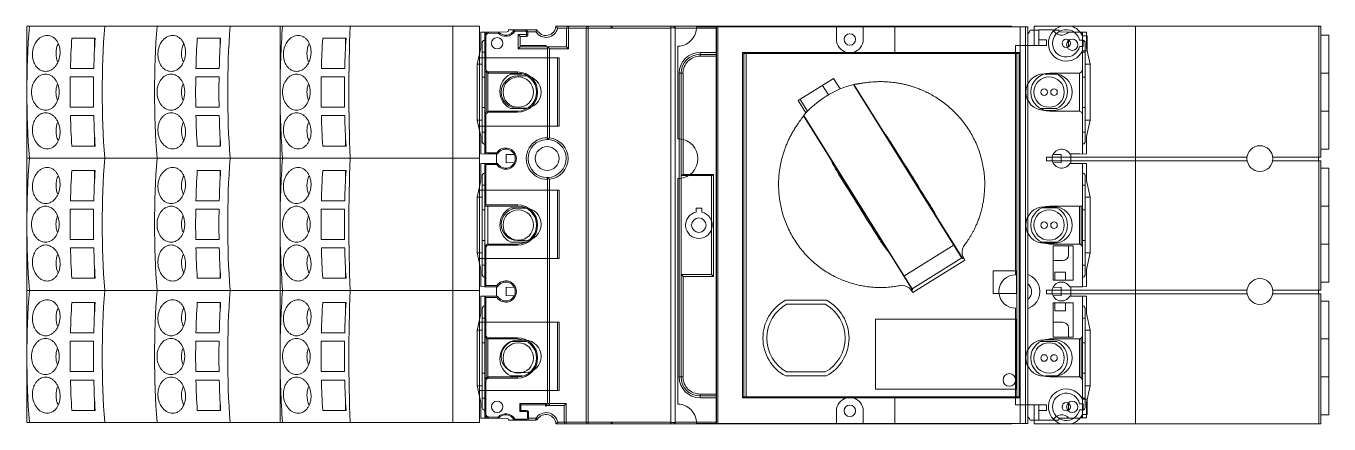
# Model space of a CAD drawing. Header units: millimetres. Extents: x 0 to 69574, y -5 to 41746.
# Drawn here: x 49596.1 to 49938.7, y 32672 to 32776.8 of the extents above; entities that cross this region are included whole.
import ezdxf

# ---------------------------------------------------------------- set-up
doc = ezdxf.new("R2010")
doc.units = ezdxf.units.MM
doc.set_wipeout_variables(frame=1)
doc.layers.add('000-PI-Oprema', color=30, linetype='Continuous', lineweight=5)

# ---------------------------------------------------------------- blocks, each defined once
blk = doc.blocks.new('NSX160F C16F3TM100')
at = {"layer": '000-PI-Oprema'}
for p, q in [((44937.59, 41062.1), (44941.94, 41063.07)), ((44941.93, 41063.1), (44941.93, 41061.83)), ((44956.63, 41063.1), (44941.93, 41063.1)), ((44956.63, 41061.83), (44956.63, 41063.1)), ((44956.63, 41063.07), (44960.98, 41062.1)), ((44972.59, 41062.1), (44976.94, 41063.07)), ((44976.93, 41063.1), (44976.93, 41061.83)), ((44991.63, 41063.1), (44976.93, 41063.1)), ((44991.63, 41061.83), (44991.63, 41063.1)), ((44991.63, 41063.07), (44995.98, 41062.1)), ((45007.59, 41062.1), (45011.94, 41063.07)), ((45011.93, 41063.1), (45011.93, 41061.83)), ((45026.63, 41063.1), (45011.93, 41063.1)), ((45026.63, 41061.83), (45026.63, 41063.1)), ((45026.63, 41063.07), (45030.98, 41062.1)), ((44933.48, 41057.46), (44933.48, 41060.1)), ((44933.53, 41060.42), (44933.53, 41062.1)), ((44937.59, 41062.1), (44933.53, 41062.1)), ((44933.53, 41061.1), (44965.53, 41061.1)), ((44936.48, 41061.83), (44962.13, 41061.83)), ((44938.76, 41061.1), (44938.76, 41061.83)), ((44954.28, 41060.32), (44944.28, 41060.32)), ((44944.28, 41060.1), (44944.28, 41052.5)), ((44945.31, 41061.83), (44945.31, 41061.1)), ((44953.31, 41061.83), (44953.31, 41061.1)), ((44954.28, 41052.5), (44954.28, 41060.1)), ((44959.86, 41061.83), (44959.86, 41061.1)), ((44965.5, 41062.1), (44960.98, 41062.1)), ((44965.61, 41058), (44965.5, 41062.1)), ((44965.55, 41060.4), (44965.55, 41057.76)), ((44967.96, 41058), (44968.04, 41061)), ((44968.05, 41062.1), (44968.05, 41057.76)), ((44972.59, 41062.1), (44968.05, 41062.1)), ((44968.05, 41061.1), (45000.53, 41061.1)), ((44971.48, 41061.83), (44997.13, 41061.83)), ((44973.76, 41061.1), (44973.76, 41061.83)), ((44979.28, 41061.1), (44979.28, 41052.5)), ((44989.48, 41060.7), (44979.28, 41060.7)), ((44989.28, 41060.32), (44979.28, 41060.32)), ((44980.31, 41061.83), (44980.31, 41061.1)), ((44988.31, 41061.83), (44988.31, 41061.1)), ((44989.28, 41052.5), (44989.28, 41060.1)), ((44994.86, 41061.83), (44994.86, 41061.1)), ((45000.5, 41062.1), (44995.98, 41062.1)), ((45000.53, 41061.05), (45000.5, 41062.1)), ((45000.53, 41061.05), (45000.53, 41057.76)), ((45000.54, 41060.6), (45000.61, 41058)), ((45002.96, 41058), (45003.03, 41060.6)), ((45003.03, 41062.1), (45003.03, 41057.76)), ((45007.59, 41062.1), (45003.03, 41062.1)), ((45003.03, 41061.1), (45035.04, 41061.1)), ((45006.48, 41061.83), (45032.13, 41061.83)), ((45008.76, 41061.1), (45008.76, 41061.83)), ((45024.48, 41060.7), (45014.08, 41060.7)), ((45024.28, 41060.32), (45014.28, 41060.32)), ((45014.28, 41060.1), (45014.28, 41052.5)), ((45015.31, 41061.83), (45015.31, 41061.1)), ((45023.31, 41061.83), (45023.31, 41061.1)), ((45024.28, 41052.5), (45024.28, 41060.1)), ((45029.86, 41061.83), (45029.86, 41061.1)), ((45035.04, 41062.1), (45030.98, 41062.1)), ((45035.04, 41060.44), (45035.04, 41062.1)), ((45035.13, 41060.1), (45035.1, 41060.1)), ((45035.13, 41060.1), (45035.13, 41057.49)), ((44933.44, 41055.24), (44933.48, 41057.46)), ((44967.96, 41058), (44965.61, 41058)), ((44965.68, 41055.5), (44965.73, 41053.34)), ((44965.68, 41055.5), (44967.89, 41055.5)), ((44967.83, 41053.32), (44967.89, 41055.5)), ((45002.96, 41058), (45000.61, 41058)), ((45000.68, 41055.5), (45000.73, 41053.33)), ((45000.68, 41055.5), (45002.89, 41055.5)), ((45002.83, 41053.33), (45002.89, 41055.5)), ((45035.13, 41055.24), (45035.09, 41057.46)), ((44932.91, 41049.6), (44932.91, 41053.35)), ((44932.93, 41053.37), (44932.93, 41054.85)), ((44932.93, 41054.85), (44933.04, 41054.85)), ((44944.58, 41054.31), (44944.58, 41051.3)), ((44953.58, 41049.99), (44953.58, 41054.31)), ((44979.78, 41054.31), (44979.78, 41050.59)), ((44988.78, 41049.95), (44988.78, 41054.31)), ((45014.98, 41054.31), (45014.98, 41049.95)), ((45023.98, 41051.35), (45023.98, 41054.31)), ((45035.63, 41054.86), (45035.63, 41053.37)), ((45035.66, 41047.34), (45035.66, 41053.35)), ((44936.98, 41049.6), (44932.91, 41049.6)), ((44932.93, 41047.35), (44932.93, 41049.6)), ((44935.51, 41051.6), (44935.51, 41049.6)), ((44937.01, 41051.6), (44935.51, 41051.6)), ((44936.98, 41049.6), (44936.98, 41044.6)), ((44937.01, 41044.6), (44937.01, 41051.6)), ((45031.61, 41044.6), (45031.61, 41051.6)), ((45033.11, 41051.6), (45031.61, 41051.6)), ((45035.66, 41049.6), (45031.61, 41049.6)), ((45033.11, 41049.6), (45033.11, 41051.6)), ((44932.96, 41047.34), (44933.01, 41047.36)), ((44931.93, 40922.59), (44931.93, 41042.4)), ((44936.95, 41044.6), (44996.68, 41044.6)), ((44996.76, 41044.1), (44937.39, 41044.1)), ((44997.06, 41045.1), (44997.19, 41044.57)), ((45006.43, 41044.57), (45006.56, 41045.1)), ((45031.23, 41044.1), (45006.86, 41044.1)), ((45006.93, 41044.6), (45031.66, 41044.6)), ((45036.66, 40922.6), (45036.66, 41042.4)), ((44931.93, 41040.6), (44934.35, 41040.6)), ((44932.84, 41039.52), (44931.93, 41039.52)), ((44932.43, 41040.02), (44932.43, 41003.52)), ((44932.43, 41040.02), (44932.8, 41040.02)), ((44932.8, 41040.02), (44932.84, 41039.52)), ((45036.66, 41040.6), (45034.26, 41040.6)), ((45035.74, 41039.53), (45035.82, 41040.02)), ((45035.74, 41039.53), (45036.16, 41039.48)), ((45035.82, 41040.02), (45036.22, 41039.97)), ((45036.16, 41039.48), (45036.22, 41039.97)), ((45036.16, 41003.52), (45036.16, 41039.48)), ((45036.66, 41039.48), (45036.16, 41039.48)), ((45036.66, 41033.9), (44931.93, 41033.9)), ((44932.43, 41034.4), (45036.16, 41034.4)), ((44944.33, 41027.37), (44944.33, 41028.17)), ((44944.33, 41028.17), (45024.28, 41028.17)), ((45024.28, 41027.37), (45024.28, 41028.17)), ((45024.28, 41027.67), (44944.33, 41027.67)), ((44944.34, 41027.37), (45024.28, 41027.37)), ((44938.84, 41001.82), (44938.84, 41022.67)), ((44939.64, 41022.67), (44938.84, 41022.67)), ((44939.34, 41022.67), (44939.34, 41001.94)), ((44939.64, 41001.21), (44939.64, 41022.67)), ((45028.98, 41022.67), (45028.98, 41001.21)), ((45028.98, 41022.67), (45029.78, 41022.67)), ((45029.28, 41001.94), (45029.28, 41022.67)), ((45029.78, 41022.67), (45029.78, 41001.82)), ((44977.06, 41019.44), (44977.06, 40973.54)), ((44977.06, 41019.44), (44991.56, 41019.44)), ((44991.56, 40973.54), (44991.56, 41019.44)), ((44977.06, 41015.68), (44991.56, 41015.68)), ((44977.06, 41009.03), (44991.56, 41009.03)), ((44931.93, 41003.52), (44935.41, 41003.52)), ((44934.85, 41002.61), (44934.85, 41000.72)), ((44935.97, 41000.72), (44935.97, 41002.61)), ((44937.52, 41003.94), (44936.94, 41003.18)), ((44938.71, 41003.04), (44937.52, 41003.94)), ((44938.14, 41002.27), (44938.53, 41002.79)), ((44938.53, 41002.79), (44938.71, 41003.04)), ((45032.65, 41002.61), (45032.65, 41000.72)), ((45033.21, 41003.52), (45036.66, 41003.52)), ((45033.77, 41000.72), (45033.77, 41002.61)), ((44933.28, 41000.4), (44933.28, 40999.4)), ((44934.54, 41000.4), (44933.28, 41000.4)), ((44933.28, 40999.4), (44934.54, 40999.4)), ((44934.85, 40999.07), (44934.85, 40997.19)), ((44935.97, 40997.19), (44935.97, 40999.07)), ((44937.53, 41000.4), (44936.27, 41000.4)), ((44936.27, 40999.4), (44937.53, 40999.4)), ((44937.53, 40999.4), (44937.53, 41000.4)), ((44938.84, 40960.52), (44938.84, 40997.98)), ((44939.34, 40997.85), (44939.34, 40960.52)), ((44939.84, 40960.52), (44939.84, 40999.9)), ((45028.78, 40960.52), (45028.78, 40999.9)), ((45029.28, 40960.52), (45029.28, 40997.85)), ((45029.78, 40997.98), (45029.78, 40960.52)), ((45030.48, 40997.52), (45029.9, 40996.76)), ((45032.34, 41000.4), (45031.08, 41000.4)), ((45031.08, 41000.4), (45031.08, 40999.4)), ((45031.08, 40999.4), (45032.34, 40999.4)), ((45032.65, 40999.07), (45032.65, 40997.19)), ((45033.77, 40997.19), (45033.77, 40999.07)), ((45035.33, 41000.4), (45034.07, 41000.4)), ((45034.07, 40999.4), (45035.33, 40999.4)), ((45035.33, 40999.4), (45035.33, 41000.4)), ((44932.8, 40996.28), (44931.93, 40996.35)), ((44932.43, 40996.31), (44932.43, 40953.95)), ((44932.8, 40996.28), (44935.41, 40996.28)), ((45029.9, 40996.76), (45031.1, 40995.85)), ((45031.1, 40995.85), (45031.68, 40996.62)), ((45033.21, 40996.28), (45035.81, 40996.28)), ((45036.66, 40996.34), (45035.81, 40996.28)), ((45036.16, 40953.95), (45036.16, 40996.3)), ((44977.61, 40989.78), (44977.61, 40967.64)), ((44978.61, 40989.9), (44978.61, 40983.12)), ((44990.01, 40989.9), (44978.61, 40989.9)), ((44990.01, 40983.12), (44990.01, 40989.9)), ((44991.01, 40967.64), (44991.01, 40989.78)), ((44990.01, 40986.69), (44978.61, 40986.69)), ((44978.61, 40983.62), (44990.01, 40983.62)), ((44978.41, 40983.11), (44978.41, 40966.84)), ((44990.01, 40983.12), (44978.61, 40983.12)), ((44990.21, 40966.84), (44990.21, 40983.11)), ((44978.41, 40979.98), (44990.21, 40979.98)), ((44977.61, 40976.37), (44977.06, 40976.37)), ((44977.06, 40973.54), (44977.61, 40973.54)), ((44991.56, 40976.37), (44991.01, 40976.37)), ((44991.01, 40973.54), (44991.56, 40973.54)), ((44978.41, 40966.84), (44990.21, 40966.84)), ((44970.98, 40964.02), (44997.84, 40964.02)), ((44970.98, 40956.03), (44970.98, 40964.02)), ((44971.28, 40955.53), (44971.28, 40963.56)), ((44997.34, 40963.52), (44971.28, 40963.52)), ((44997.34, 40963.52), (44997.84, 40964.02)), ((44997.34, 40955.53), (44997.34, 40963.52)), ((44997.84, 40964.02), (44997.84, 40956.03)), ((44939.84, 40960.52), (44938.84, 40960.52)), ((45029.78, 40960.52), (45028.78, 40960.52)), ((44944.33, 40956.03), (44944.33, 40955.03)), ((44970.98, 40956.03), (44944.34, 40956.03)), ((44997.34, 40955.53), (44997.84, 40956.03)), ((45024.28, 40956.03), (44997.84, 40956.03)), ((45024.28, 40956.03), (45024.28, 40955.03)), ((45036.66, 40953.95), (44931.93, 40953.95)), ((44932.33, 40953.7), (44931.93, 40953.7)), ((44931.93, 40952.8), (45036.66, 40952.8)), ((44932.33, 40953.95), (44932.33, 40952.8)), ((44932.43, 40952.8), (44932.43, 40923.03)), ((44944.33, 40955.53), (45024.28, 40955.53)), ((45024.28, 40955.03), (44944.33, 40955.03)), ((45036.16, 40923.03), (45036.16, 40952.8)), ((45036.26, 40953.95), (45036.26, 40952.8)), ((45036.26, 40953.7), (45036.66, 40953.7)), ((44931.93, 40937.4), (44932.33, 40937.4)), ((44932.33, 40937.1), (44931.93, 40937.1)), ((44932.33, 40937.1), (44932.33, 40937.4)), ((45036.26, 40937.4), (45036.66, 40937.4)), ((45036.26, 40937.4), (45036.26, 40937.1)), ((45036.66, 40937.1), (45036.26, 40937.1)), ((44931.93, 40931.1), (45036.66, 40931.1)), ((45036.16, 40930.6), (44932.43, 40930.6)), ((44931.93, 40925.9), (44937.88, 40925.9)), ((44937.38, 40925.4), (44932.43, 40925.4)), ((44937.38, 40925.4), (44937.88, 40925.9)), ((44937.38, 40913.2), (44937.38, 40925.4)), ((44937.88, 40925.9), (44937.88, 40920.9)), ((45031.28, 40925.3), (45036.66, 40925.3)), ((45031.78, 40924.8), (45031.28, 40925.3)), ((45031.28, 40920.4), (45031.28, 40925.3)), ((45036.16, 40924.8), (45031.78, 40924.8)), ((45031.78, 40919.85), (45031.78, 40924.8)), ((44937.01, 40920.01), (44937.38, 40920.01)), ((44937.01, 40913.2), (44937.01, 40920.01)), ((44937.38, 40920.4), (44937.88, 40920.9)), ((44961.78, 40920.4), (44937.38, 40920.4)), ((44961.32, 40920.9), (44937.88, 40920.9)), ((44937.88, 40920.4), (44937.88, 40912.7)), ((44971.85, 40920.47), (44971.78, 40920.47)), ((44971.78, 40920.3), (44971.78, 40920.47)), ((44971.78, 40920.4), (44971.85, 40920.47)), ((45031.28, 40920.4), (44971.78, 40920.4)), ((44972.28, 40920.3), (44971.78, 40920.3)), ((44972.25, 40920.9), (45031.78, 40920.9)), ((44972.28, 40920.4), (44972.28, 40920.3)), ((45031.31, 40920.15), (45031.78, 40920.15)), ((45031.61, 40919.85), (45031.31, 40920.15)), ((45031.31, 40913.1), (45031.31, 40920.15)), ((45031.96, 40919.85), (45031.61, 40919.85)), ((45031.61, 40919.85), (45031.61, 40913.4)), ((45031.96, 40920.01), (45031.78, 40920.01)), ((45031.96, 40920.01), (45031.96, 40919.85)), ((44932.91, 40910.15), (44932.91, 40917.65)), ((44933.41, 40917.36), (44933.41, 40914.9)), ((44933.41, 40915.2), (44934.33, 40915.2)), ((44934.63, 40914.9), (44933.41, 40914.9)), ((44934.13, 40912.7), (44934.13, 40915.2)), ((44934.63, 40914.9), (44934.63, 40913.2)), ((44953.58, 40915.04), (44953.58, 40910.68)), ((44988.78, 40915.04), (44988.78, 40910.68)), ((45014.98, 40910.68), (45014.98, 40915.04)), ((45033.33, 40915.4), (45035.16, 40915.4)), ((45033.49, 40915.1), (45035.16, 40915.1)), ((45035.42, 40917.78), (45035.16, 40917.36)), ((45035.16, 40917.36), (45035.66, 40917.36)), ((45035.16, 40917.36), (45035.16, 40915.1)), ((45035.66, 40914.9), (45035.36, 40914.9)), ((45035.36, 40911.82), (45035.36, 40914.9)), ((45035.66, 40910.15), (45035.66, 40917.36)), ((44933.21, 40914.7), (44932.91, 40914.7)), ((44933.21, 40914.7), (44933.21, 40911.82)), ((44934.63, 40913.2), (44934.13, 40912.7)), ((44937.88, 40912.7), (44934.13, 40912.7)), ((44934.63, 40913.2), (44937.38, 40913.2)), ((44937.38, 40913.2), (44937.88, 40912.7)), ((44944.28, 40912.5), (44943.98, 40912.5)), ((44943.98, 40904.9), (44943.98, 40912.5)), ((44944.28, 40912.5), (44944.28, 40904.9)), ((44944.58, 40910.68), (44944.58, 40913.65)), ((44954.58, 40912.5), (44954.28, 40912.5)), ((44954.28, 40904.9), (44954.28, 40912.5)), ((44954.58, 40912.5), (44954.58, 40904.9)), ((44965.73, 40911.66), (44965.68, 40909.5)), ((44967.89, 40909.5), (44967.83, 40911.67)), ((44979.28, 40912.5), (44978.98, 40912.5)), ((44978.98, 40904.2), (44978.98, 40912.5)), ((44979.28, 40912.5), (44979.28, 40903.9)), ((44979.78, 40910.68), (44979.78, 40914.41)), ((44989.58, 40912.5), (44989.28, 40912.5)), ((44989.28, 40904.9), (44989.28, 40912.5)), ((44989.58, 40912.5), (44989.58, 40904.9)), ((45000.73, 40911.67), (45000.68, 40909.5)), ((45002.89, 40909.5), (45002.83, 40911.67)), ((45014.28, 40912.5), (45013.98, 40912.5)), ((45013.98, 40904.9), (45013.98, 40912.5)), ((45014.28, 40912.5), (45014.28, 40904.9)), ((45023.98, 40913.7), (45023.98, 40910.68)), ((45024.58, 40912.5), (45024.28, 40912.5)), ((45024.28, 40904.9), (45024.28, 40912.5)), ((45024.58, 40912.5), (45024.58, 40904.9)), ((45031.61, 40913.4), (45031.31, 40913.1)), ((45033.41, 40913.1), (45031.31, 40913.1)), ((45031.61, 40913.4), (45033.11, 40913.4)), ((45033.41, 40914.77), (45033.11, 40914.77)), ((45033.11, 40913.4), (45033.11, 40914.77)), ((45033.11, 40913.4), (45033.41, 40913.1)), ((45033.41, 40913.1), (45033.41, 40914.77)), ((44933.04, 40910.15), (44932.91, 40910.15)), ((44933.53, 40904.58), (44933.44, 40909.76)), ((44965.68, 40909.5), (44967.89, 40909.5)), ((45000.68, 40909.5), (45002.89, 40909.5)), ((45035.14, 40907.5), (45035.18, 40909.76)), ((45035.58, 40910.15), (45035.66, 40910.15)), ((44933.53, 40904.9), (44933.78, 40904.9)), ((44933.78, 40907.41), (44933.78, 40904.9)), ((44943.98, 40904.9), (44944.28, 40904.9)), ((44954.28, 40904.67), (44944.28, 40904.67)), ((44954.28, 40904.9), (44954.58, 40904.9)), ((44965.25, 40907.07), (44965.25, 40904.2)), ((44965.61, 40907), (44965.5, 40902.89)), ((44965.55, 40904.6), (44965.55, 40907.23)), ((44967.96, 40907), (44965.61, 40907)), ((44968.04, 40904), (44967.96, 40907)), ((44968.05, 40902.89), (44968.05, 40907.23)), ((44968.35, 40904.2), (44968.35, 40907.07)), ((44989.28, 40904.67), (44979.28, 40904.67)), ((44989.28, 40904.9), (44989.58, 40904.9)), ((45000.23, 40907.07), (45000.23, 40904.2)), ((45000.53, 40903.95), (45000.53, 40907.23)), ((45000.61, 40907), (45000.54, 40904.4)), ((45002.96, 40907), (45000.61, 40907)), ((45003.03, 40904.4), (45002.96, 40907)), ((45003.03, 40902.89), (45003.03, 40907.23)), ((45003.33, 40904.2), (45003.33, 40907.07)), ((45013.98, 40904.9), (45014.28, 40904.9)), ((45024.28, 40904.67), (45014.28, 40904.67)), ((45024.28, 40904.9), (45024.58, 40904.9)), ((45034.8, 40904.9), (45035.09, 40904.9)), ((45034.82, 40904.9), (45034.83, 40907.37)), ((45035.09, 40904.59), (45035.13, 40907)), ((45035.13, 40907.5), (45035.13, 40907)), ((44933.53, 40904.58), (44933.53, 40902.89)), ((44933.53, 40903.9), (44965.53, 40903.9)), ((44937.59, 40902.89), (44933.53, 40902.89)), ((44934.48, 40904.2), (44943.28, 40904.2)), ((44934.48, 40904.2), (44934.48, 40903.9)), ((44936.48, 40903.17), (44962.13, 40903.17)), ((44941.94, 40901.93), (44937.59, 40902.89)), ((44938.76, 40903.17), (44938.76, 40903.9)), ((44941.93, 40903.17), (44941.93, 40901.9)), ((44956.63, 40901.9), (44941.93, 40901.9)), ((44943.28, 40903.9), (44943.28, 40904.2)), ((44944.08, 40904.3), (44954.48, 40904.3)), ((44945.31, 40903.17), (44945.31, 40903.9)), ((44953.31, 40903.17), (44953.31, 40903.9)), ((44955.28, 40904.2), (44965.25, 40904.2)), ((44955.28, 40904.2), (44955.28, 40903.9)), ((44956.63, 40901.9), (44956.63, 40903.17)), ((44960.98, 40902.89), (44956.63, 40901.93)), ((44959.86, 40903.9), (44959.86, 40903.17)), ((44965.5, 40902.89), (44960.98, 40902.89)), ((44965.53, 40903.92), (44965.25, 40904.2)), ((44968.05, 40903.9), (44968.35, 40904.2)), ((45000.53, 40903.9), (44968.05, 40903.9)), ((44972.59, 40902.89), (44968.05, 40902.89)), ((44968.35, 40904.2), (44978.98, 40904.2)), ((44971.48, 40903.17), (44997.13, 40903.17)), ((44976.94, 40901.93), (44972.59, 40902.89)), ((44973.76, 40903.17), (44973.76, 40903.9)), ((44976.93, 40903.17), (44976.93, 40901.9)), ((44991.63, 40901.9), (44976.93, 40901.9)), ((44979.28, 40903.9), (44978.98, 40904.2)), ((44980.31, 40903.17), (44980.31, 40903.9)), ((44988.31, 40903.17), (44988.31, 40903.9)), ((44990.28, 40904.2), (45000.23, 40904.2)), ((44990.28, 40904.2), (44990.28, 40903.9)), ((44991.63, 40901.9), (44991.63, 40903.17)), ((44995.98, 40902.89), (44991.63, 40901.93)), ((44994.86, 40903.9), (44994.86, 40903.17)), ((45000.5, 40902.89), (44995.98, 40902.89)), ((45000.53, 40903.9), (45000.23, 40904.2)), ((45000.53, 40903.9), (45000.5, 40902.89)), ((45003.03, 40903.9), (45003.33, 40904.2)), ((45003.03, 40903.9), (45035.09, 40903.9)), ((45007.59, 40902.89), (45003.03, 40902.89)), ((45003.33, 40904.2), (45013.28, 40904.2)), ((45006.48, 40903.17), (45032.13, 40903.17)), ((45011.94, 40901.93), (45007.59, 40902.89)), ((45008.76, 40903.17), (45008.76, 40903.9)), ((45011.93, 40903.17), (45011.93, 40901.9)), ((45026.63, 40901.9), (45011.93, 40901.9)), ((45013.28, 40903.9), (45013.28, 40904.2)), ((45014.08, 40904.3), (45024.48, 40904.3)), ((45015.31, 40903.17), (45015.31, 40903.9)), ((45023.31, 40903.17), (45023.31, 40903.9)), ((45034.1, 40904.2), (45025.28, 40904.2)), ((45025.28, 40904.2), (45025.28, 40903.9)), ((45026.63, 40901.9), (45026.63, 40903.17)), ((45030.98, 40902.89), (45026.63, 40901.93)), ((45029.86, 40903.9), (45029.86, 40903.17)), ((45035.09, 40902.89), (45030.98, 40902.89)), ((45034.1, 40903.9), (45034.1, 40904.2)), ((45035.09, 40902.89), (45035.09, 40904.59))]:
    blk.add_line(p, q, dxfattribs=at)
for centre, radius in [((44936.81, 41058.4), 1.5), ((45032.16, 41058.4), 1.5), ((44949.28, 41052.3), 4), ((44984.28, 41052.3), 4), ((45019.28, 41052.3), 4), ((45001.81, 41045.1), 2.6), ((44935.41, 40999.9), 2.86), ((45033.21, 40999.9), 2.86), ((44966.78, 40920.3), 3.14), ((44949.28, 40912.7), 4), ((44984.28, 40912.7), 4), ((45019.28, 40912.7), 4), ((44936.43, 40907.15), 1.5), ((45032.13, 40907.15), 1.5)]:
    blk.add_circle(centre, radius, dxfattribs=at)
for centre, radius, start, end in [((44934.48, 41060.1), 1, 90, 180), ((44936.48, 41060.83), 1, 90, 162.5163), ((44943.28, 41060.1), 1, 0, 90), ((44955.28, 41060.1), 1, 90, 180), ((44962.13, 41060.83), 1, 17.4837, 90), ((44971.48, 41060.83), 1, 90, 162.5163), ((44990.28, 41060.1), 1, 90, 180), ((44997.13, 41060.83), 1, 17.4837, 90), ((45006.48, 41060.83), 1, 90, 162.5163), ((45013.28, 41060.1), 1, 0, 90), ((45025.28, 41060.1), 1, 90, 180), ((45032.13, 41060.83), 1, 17.4837, 90), ((45034.1, 41060.1), 1, 0, 90), ((44931.81, 41055.6), 2.5, 296.1039, 48.0846), ((44949.08, 41052.13), 5, 25.8419, 154.1581), ((44966.8, 41055.6), 2.5, 120, 60), ((44984.28, 41052.13), 5, 25.8419, 154.1581), ((45001.78, 41055.6), 2.5, 120, 60), ((45019.48, 41052.13), 5, 25.8419, 154.1581), ((45036.76, 41055.6), 2.5, 130.6926, 243.8961), ((44933.04, 41055.25), 0.4, 270, 359), ((44949.28, 41052.5), 5, 180, 0), ((44984.28, 41052.5), 5, 180, 0), ((45019.28, 41052.5), 5, 180, 0), ((45035.53, 41055.25), 0.4, 181, 285.4995), ((45001.81, 41045.1), 4.75, 0, 180), ((44931.93, 41045), 2.6, 270.0345, 65.3479), ((44931.82, 41045.03), 2.58, 63.8114, 64.5062), ((45036.78, 41045), 2.6, 115.6384, 267.2443), ((44931.81, 41045.1), 5.17, 281.0087, 354.4501), ((44931.81, 41045.1), 5.67, 280.5107, 349.8418), ((44924.96, 41033.72), 16.19, 39.8734, 42.2194), ((45001.81, 41045.1), 5.15, 185.5715, 354.4285), ((45001.81, 41045.1), 4.65, 186.5624, 353.4375), ((45043.77, 41033.62), 16.34, 137.7915, 140.1157), ((45036.81, 41045.1), 5.67, 190.1582, 259.158), ((45036.81, 41045.1), 5.17, 185.5499, 258.9913), ((44932.43, 41039.52), 0.5, 90, 180), ((45036.16, 41039.48), 0.5, 0, 82.6857), ((44932.43, 41033.9), 0.5, 90, 180), ((45036.16, 41033.9), 0.5, 0, 90), ((44944.33, 41022.67), 5.49, 89.9939, 179.998), ((45024.28, 41022.67), 5.49, 359.9939, 89.998), ((44944.33, 41022.67), 4.99, 89.997, 180.0037), ((44944.33, 41022.67), 4.69, 89.9701, 180.0231), ((45024.28, 41022.67), 4.99, 359.997, 90.0037), ((45024.28, 41022.67), 4.69, 359.9702, 90.023), ((44935.41, 40999.9), 1, 124.2289, 150), ((44935.41, 40999.9), 2.77, 78.2703, 101.7297), ((44935.41, 40999.9), 3.62, 64.9644, 90), ((44935.41, 40999.9), 3.62, 270, 41.0356), ((44935.41, 40999.9), 1, 30, 55.7711), ((44947.33, 40969.22), 33.68, 103.7227, 104.5999), ((44935.41, 40999.9), 3.93, 330.7853, 29.2147), ((44935.41, 40999.9), 4.43, 332.5175, 27.4825), ((45033.21, 40999.9), 4.43, 152.5175, 207.4825), ((45021.12, 40968.57), 34.35, 75.4086, 76.2687), ((45033.21, 40999.9), 3.93, 150.7853, 209.2147), ((45033.21, 40999.9), 3.62, 90, 221.0356), ((45033.21, 40999.9), 1, 124.2289, 150), ((45033.21, 40999.9), 2.77, 78.2703, 101.7297), ((45033.21, 40999.9), 1, 30, 55.7711), ((44935.41, 40999.9), 1, 210, 235.7711), ((44935.41, 40999.9), 2.77, 258.2703, 281.7297), ((44935.41, 40999.9), 1, 304.2289, 330), ((44947.49, 41031.23), 34.35, 255.4086, 256.2687), ((45021.29, 41030.57), 33.68, 283.7227, 284.5999), ((45033.21, 40999.9), 1, 210, 235.7711), ((45033.21, 40999.9), 2.77, 258.2703, 281.7297), ((45033.21, 40999.9), 1, 304.2289, 330), ((45033.21, 40999.9), 3.62, 244.9644, 270), ((44978.61, 40985.64), 4.26, 90.0536, 103.6308), ((44990, 40985.64), 4.26, 76.3687, 89.949), ((44978.61, 40981.7), 1.42, 89.9897, 98.091), ((44990.01, 40981.7), 1.42, 81.9173, 90.002), ((44978.41, 40967.64), 0.8, 180, 270), ((44990.21, 40967.64), 0.8, 270, 0), ((44944.33, 40960.52), 5.5, 179.9883, 269.9587), ((44944.33, 40960.52), 5, 179.9983, 269.9926), ((44944.33, 40960.52), 4.5, 179.9877, 270.0155), ((45024.28, 40960.52), 4.5, 269.9837, 0.0101), ((45024.28, 40960.52), 5.5, 269.9883, 359.9587), ((45024.28, 40960.52), 5, 269.9982, 359.9925), ((44932.43, 40931.1), 0.5, 180, 270), ((45036.16, 40931.1), 0.5, 270, 0), ((44932.43, 40925.9), 0.5, 180, 270), ((44966.78, 40920.3), 5.5, 6.2629, 173.7371), ((44966.78, 40920.3), 5, 1.9336, 0), ((45036.16, 40925.3), 0.5, 270, 0), ((44931.78, 40920), 2.6, 295.6385, 86.6926), ((44931.78, 40920), 3.1, 301.614, 77.8966), ((45036.78, 40920), 3.1, 101.6313, 238.386), ((45036.78, 40920), 2.6, 92.7509, 238.386), ((44966.78, 40920.3), 5.5, 178.9582, 0.0167), ((44972.85, 40931.23), 15.48, 221.8499, 224.3847), ((44961.09, 40930.88), 14.97, 315.965, 316.527), ((44960.61, 40931.32), 15.62, 316.5334, 318.1493), ((45031.28, 40920.9), 0.5, 270, 0), ((44933.41, 40914.7), 0.5, 90, 180), ((44933.41, 40914.7), 0.2, 89.9998, 180.0001), ((44934.33, 40914.9), 0.3, 0, 90), ((44949.28, 40912.5), 5.3, 0, 180), ((44949.28, 40912.5), 5, 0, 180), ((44984.28, 40912.5), 5.3, 0, 180), ((44984.28, 40912.5), 5, 0, 180), ((45019.28, 40912.5), 5.3, 0, 180), ((45019.28, 40912.5), 5, 0, 180), ((45034.11, 40914.77), 1, 140.805, 180), ((45034.11, 40914.77), 0.7, 151.6907, 180.0001), ((45035.16, 40914.9), 0.5, 0, 90), ((45035.16, 40914.9), 0.2, 360, 90), ((45035.16, 40917.36), 0.5, 0, 58.386), ((44938.2, 40903.16), 9.99, 119.9435, 121.9493), ((44931.81, 40909.4), 2.5, 311.9182, 63.8961), ((44931.81, 40909.4), 2.8, 314.7142, 60), ((44966.8, 40909.4), 2.8, 303.6124, 236.3876), ((44966.8, 40909.4), 2.5, 300, 240), ((45001.78, 40909.4), 2.8, 303.6124, 236.3876), ((45001.78, 40909.4), 2.5, 300, 240), ((45036.76, 40909.4), 2.8, 120, 226.4264), ((45036.76, 40909.4), 2.5, 116.1039, 229.3074), ((45030.49, 40903.36), 9.77, 58.0275, 60.0796), ((44933.04, 40909.75), 0.4, 1, 90), ((44949.08, 40912.86), 5, 205.8419, 334.1581), ((44984.28, 40912.86), 5, 205.8419, 334.1581), ((45019.48, 40912.86), 5, 205.8419, 334.1581), ((45035.58, 40909.75), 0.4, 90, 179), ((44934.48, 40904.9), 0.7, 180, 270), ((44943.28, 40904.9), 1, 270, 0), ((44943.28, 40904.9), 0.7, 270, 0), ((44955.28, 40904.9), 1, 180, 270), ((44955.28, 40904.9), 0.7, 180, 270), ((44960.27, 40916.38), 10.56, 298.1403, 300.0024), ((44973.73, 40917.1), 11.39, 240.0653, 241.7921), ((44990.28, 40904.9), 1, 180, 269.5937), ((44990.28, 40904.9), 0.7, 180, 270), ((44995.25, 40916.38), 10.56, 298.1403, 300.0024), ((45008.72, 40917.1), 11.39, 240.0653, 241.7921), ((45013.28, 40904.9), 0.7, 270, 0), ((45013.28, 40904.9), 1, 270.3095, 0), ((45025.28, 40904.9), 1, 180, 270.3095), ((45025.28, 40904.9), 0.7, 180, 270), ((45034.1, 40904.9), 0.7, 269.9999, 0), ((45034.1, 40904.9), 1, 270, 353.0216), ((45029.91, 40918.87), 12.51, 293.1616, 294.6645), ((44934.48, 40904.9), 1, 198.5382, 270), ((44936.48, 40904.17), 1, 197.4837, 270), ((44962.13, 40904.17), 1, 270, 342.5163), ((44971.48, 40904.17), 1, 197.4837, 270), ((44997.13, 40904.17), 1, 270, 342.5163), ((45006.48, 40904.17), 1, 197.4837, 270), ((45032.13, 40904.17), 1, 270, 342.5163)]:
    blk.add_arc(centre, radius, start, end, dxfattribs=at)
for points, knots in [([(44977.61, 40985.57), (44977.61, 40985.71), (44977.66, 40985.98), (44977.87, 40986.35), (44978.19, 40986.62), (44978.47, 40986.69), (44978.61, 40986.69)], [0, 0, 0, 0, 0.251409, 0.499988, 0.748546, 1, 1, 1, 1]), ([(44977.89, 40983.33), (44977.99, 40983.42), (44978.21, 40983.57), (44978.48, 40983.62), (44978.61, 40983.62)], [0, 0, 0, 0, 0.496866, 1, 1, 1, 1]), ([(44990.01, 40986.69), (44990.15, 40986.69), (44990.43, 40986.62), (44990.75, 40986.35), (44990.96, 40985.98), (44991.01, 40985.71), (44991.01, 40985.57)], [0, 0, 0, 0, 0.251711, 0.500243, 0.748648, 1, 1, 1, 1]), ([(44990.01, 40983.62), (44990.14, 40983.62), (44990.41, 40983.57), (44990.63, 40983.42), (44990.73, 40983.33)], [0, 0, 0, 0, 0.503134, 1, 1, 1, 1]), ([(44977.61, 40982.66), (44977.61, 40982.79), (44977.66, 40983.04), (44977.8, 40983.24), (44977.89, 40983.33)], [0, 0, 0, 0, 0.496863, 1, 1, 1, 1]), ([(44977.61, 40982.16), (44977.61, 40982.28), (44977.65, 40982.51), (44977.82, 40982.8), (44978.09, 40983.02), (44978.3, 40983.09), (44978.41, 40983.11)], [0, 0, 0, 0, 0.25473, 0.508133, 0.758057, 1, 1, 1, 1]), ([(44990.21, 40983.11), (44990.32, 40983.09), (44990.53, 40983.02), (44990.79, 40982.8), (44990.97, 40982.51), (44991.01, 40982.28), (44991.01, 40982.16)], [0, 0, 0, 0, 0.241935, 0.49187, 0.745282, 1, 1, 1, 1]), ([(44990.73, 40983.33), (44990.81, 40983.24), (44990.96, 40983.04), (44991.01, 40982.79), (44991.01, 40982.66)], [0, 0, 0, 0, 0.503137, 1, 1, 1, 1]), ([(44978.41, 40979.98), (44978.3, 40979.98), (44978.1, 40979.94), (44977.83, 40979.77), (44977.65, 40979.52), (44977.61, 40979.32), (44977.61, 40979.22)], [0, 0, 0, 0, 0.255811, 0.508261, 0.755872, 1, 1, 1, 1]), ([(44990.21, 40979.98), (44990.31, 40979.98), (44990.52, 40979.94), (44990.79, 40979.77), (44990.97, 40979.52), (44991.01, 40979.32), (44991.01, 40979.22)], [0, 0, 0, 0, 0.255811, 0.508261, 0.755872, 1, 1, 1, 1]), ([(44971.19, 40963.72), (44971.18, 40963.74), (44971.11, 40963.84), (44971.03, 40963.94), (44970.98, 40964.02)], [0, 0, 0, 0, 0.233527, 1, 1, 1, 1]), ([(44971.28, 40963.56), (44971.28, 40963.57), (44971.27, 40963.59), (44971.24, 40963.65), (44971.22, 40963.69), (44971.19, 40963.72)], [0, 0, 0, 0, 0.178263, 0.411931, 1, 1, 1, 1]), ([(44971.2, 40955.73), (44971.18, 40955.76), (44971.11, 40955.86), (44971.03, 40955.95), (44970.98, 40956.03)], [0, 0, 0, 0, 0.233104, 1, 1, 1, 1]), ([(44971.28, 40955.57), (44971.28, 40955.58), (44971.27, 40955.61), (44971.24, 40955.66), (44971.22, 40955.7), (44971.2, 40955.73)], [0, 0, 0, 0, 0.178581, 0.412097, 1, 1, 1, 1]), ([(44931.93, 40922.59), (44931.95, 40922.61), (44932.11, 40922.76), (44932.28, 40922.9), (44932.43, 40923.03)], [0, 0, 0, 0, 0.10154, 1, 1, 1, 1]), ([(45036.16, 40923.03), (45036.22, 40922.99), (45036.39, 40922.84), (45036.55, 40922.7), (45036.66, 40922.6)], [0, 0, 0, 0, 0.339734, 1, 1, 1, 1]), ([(44932.91, 40917.65), (44932.92, 40917.64), (44933.09, 40917.54), (44933.25, 40917.44), (44933.41, 40917.36)], [0, 0, 0, 0, 0.088462, 1, 1, 1, 1]), ([(45033.33, 40915.4), (45033.34, 40915.39), (45033.39, 40915.29), (45033.44, 40915.19), (45033.49, 40915.1)], [0, 0, 0, 0, 0.084494, 1, 1, 1, 1]), ([(44933.48, 40907.54), (44933.48, 40907.54), (44933.48, 40907.54), (44933.49, 40907.53), (44933.49, 40907.53), (44933.5, 40907.53), (44933.52, 40907.52), (44933.54, 40907.51), (44933.57, 40907.5), (44933.62, 40907.48), (44933.69, 40907.45), (44933.74, 40907.42), (44933.78, 40907.41)], [0, 0, 0, 0, 0.005674, 0.021916, 0.04819, 0.083951, 0.128657, 0.181723, 0.309928, 0.462338, 0.63263, 1, 1, 1, 1])]:
    blk.add_open_spline(points, degree=3, knots=knots, dxfattribs=at)
blk = doc.blocks.new('LV429337T')
at = {"layer": '000-PI-Oprema'}
for p, q in [((45912.73, 38133.85), (45912.73, 38133.35)), ((45972.16, 38133.85), (45912.73, 38133.85)), ((45972.16, 38133.85), (45972.16, 38133.35)), ((45982.57, 38133.85), (45982.57, 38133.35)), ((46007.01, 38133.85), (45982.57, 38133.85)), ((46007.01, 38133.85), (46007.01, 38133.35)), ((45907.61, 38128.97), (45908.19, 38128.97)), ((45964.36, 38129.1), (45963.28, 38129.1)), ((45963.28, 38127.6), (45964.36, 38127.6)), ((45964.36, 38127.6), (45964.36, 38129.1)), ((46012.11, 38128.98), (46011.53, 38128.98))]:
    blk.add_line(p, q, dxfattribs=at)
blk.add_circle((45959.86, 38128.35), 1.9, dxfattribs=at)
for centre, radius, start, end in [((45907.61, 38134.1), 5.17, 276.4253, 351.6588), ((45977.36, 38133.85), 5.23, 185.4875, 354.5125), ((46012.11, 38134.1), 5.16, 188.3625, 263.5584)]:
    blk.add_arc(centre, radius, start, end, dxfattribs=at)
blk.add_wipeout([(45907.61, 38123.79), (46012.11, 38123.79), (46012.11, 38041.85), (45907.61, 38041.85)]).dxf.layer = '000-PI-Oprema'
for p, q in [((45907.61, 38041.85), (45907.61, 38128.97)), ((46012.11, 38041.85), (46012.11, 38128.98)), ((45907.61, 38123.79), (46012.11, 38123.79)), ((45907.61, 38123.74), (46012.11, 38123.74)), ((46012.11, 38123.38), (45907.61, 38123.38)), ((45914.36, 38043.85), (45914.36, 38116.85)), ((45914.36, 38116.85), (45914.66, 38116.56)), ((45914.36, 38116.85), (46005.36, 38116.85)), ((45914.66, 38116.55), (45914.66, 38044.15)), ((45914.66, 38116.55), (46005.06, 38116.55)), ((46005.06, 38115.95), (45914.66, 38115.95)), ((46005.36, 38116.85), (46005.06, 38116.56)), ((46005.06, 38044.15), (46005.06, 38116.55)), ((46005.36, 38043.85), (46005.36, 38116.85)), ((45920.16, 38105.55), (45920.16, 38094.83)), ((45921.2, 38095.1), (45921.2, 38105.29)), ((45939.06, 38105.29), (45939.06, 38095.1)), ((45940.08, 38094.8), (45940.08, 38105.59)), ((45989.39, 38100.19), (45992.67, 38102.23)), ((45998.47, 38092.93), (45992.67, 38102.23)), ((45988.65, 38100.84), (45943.05, 38072.36)), ((45943.08, 38072.26), (45988.73, 38100.77)), ((45992.97, 38101.74), (45989.83, 38099.78)), ((45994.17, 38094.28), (45996.66, 38095.84)), ((45907.61, 38092.17), (45910.96, 38092.17)), ((45973.48, 38091.36), (45973.32, 38091.61)), ((45995.71, 38091.21), (45998.47, 38092.93)), ((46012.11, 38092.17), (46008.76, 38092.17)), ((45907.61, 38085.13), (45910.96, 38085.13)), ((45951.17, 38059.16), (45996.89, 38087.71)), ((45951.3, 38059.12), (45996.91, 38087.61)), ((45996.92, 38087.59), (45985.53, 38080.48)), ((46012.11, 38085.13), (46008.76, 38085.13)), ((45916.66, 38081.86), (45916.66, 38044.85)), ((45935.07, 38081.86), (45916.66, 38081.86)), ((45935.07, 38044.85), (45935.07, 38081.86)), ((45956.33, 38081.01), (45956.49, 38080.75)), ((45981.83, 38077.98), (45981.74, 38078.13)), ((45984.44, 38079.8), (45985.49, 38080.47)), ((45907.61, 38076.83), (45914.36, 38076.83)), ((45942.93, 38072.29), (45946.42, 38074.47)), ((45954.68, 38061.24), (45946.42, 38074.47)), ((46005.36, 38076.83), (46012.11, 38076.83)), ((45942.15, 38072.07), (45942.81, 38072.58)), ((45942.15, 38072.07), (45950.66, 38058.44)), ((45942.61, 38072.42), (45942.61, 38072.42)), ((45942.61, 38072.42), (45942.61, 38072.41)), ((45942.96, 38072.31), (45942.93, 38072.29)), ((45942.99, 38072.32), (45942.96, 38072.31)), ((45942.99, 38072.32), (45942.96, 38072.31)), ((45943.05, 38072.36), (45942.99, 38072.32)), ((45943.02, 38072.22), (45943.08, 38072.26)), ((45943.02, 38072.22), (45943.09, 38072.26)), ((45943.12, 38072.4), (45943.03, 38072.35)), ((45951.24, 38059.21), (45943.08, 38072.26)), ((45960.57, 38064.89), (45951.15, 38059.01)), ((45964.75, 38067.52), (45964.84, 38067.37)), ((45964.84, 38067.37), (45964.87, 38067.39)), ((45951.39, 38058.82), (45950.66, 38058.44)), ((45951.17, 38059.16), (45951.24, 38059.21)), ((45984.85, 38057.3), (45984.66, 38057.18)), ((45941.86, 38050.95), (45947.86, 38050.95)), ((45941.86, 38044.85), (45941.86, 38050.95)), ((45947.86, 38050.95), (45947.86, 38044.85)), ((45907.61, 38043.85), (46012.11, 38043.85)), ((45914.36, 38043.85), (45914.66, 38044.15)), ((45914.66, 38044.75), (46005.06, 38044.75)), ((46005.06, 38044.15), (45914.66, 38044.15)), ((45916.66, 38044.85), (45935.07, 38044.85)), ((45947.86, 38044.85), (45941.86, 38044.85)), ((45992.03, 38044.13), (45992.01, 38044.08)), ((45992.01, 38044.08), (46002.71, 38044.08)), ((46002.71, 38044.13), (45992.03, 38044.13)), ((46002.71, 38044.08), (46002.71, 38044.13)), ((46005.06, 38044.15), (46005.36, 38043.85)), ((45907.61, 38042.45), (46012.11, 38042.45)), ((45907.61, 38041.85), (46012.11, 38041.85))]:
    blk.add_line(p, q, dxfattribs=at)
for centre, radius in [((45910.96, 38088.65), 1.5), ((46008.76, 38088.65), 1.5), ((45919.11, 38046.7), 1.65)]:
    blk.add_circle(centre, radius, dxfattribs=at)
for centre, radius, start, end in [((45959.86, 38128.35), 3.5, 12.3736, 347.6264), ((45930.13, 38100.19), 11.32, 28.4572, 151.7288), ((45930.13, 38100.19), 10.28, 29.691, 150.309), ((45972.14, 38081.33), 25.56, 49.7802, 49.8164), ((45972.14, 38081.33), 25.56, 14.2297, 49.7646), ((45930.13, 38100.19), 10.28, 209.691, 330.309), ((45930.13, 38100.19), 11.32, 208.2712, 331.5428), ((45940.94, 38075.04), 3.1, 307.1542, 2.2131), ((45943.17, 38072.32), 0.1, 121.996, 211.9995), ((45941.87, 38106.38), 45.31, 296.4469, 297.1138), ((45951.32, 38059.26), 0.1, 211.9706, 301.976), ((45952.8, 38056.09), 3.06, 61.4681, 117.3375)]:
    blk.add_arc(centre, radius, start, end, dxfattribs=at)
for centre, start_param, end_param in [((45910.96, 38088.65), -2.880063, -1.570796), ((46008.76, 38088.65), -1.570796, -0.26153), ((45910.96, 38088.65), 1.570796, 2.879911), ((46008.76, 38088.65), 0.261682, 1.570796)]:
    blk.add_ellipse(centre, major_axis=(-3.52, 0), ratio=0.999924, start_param=start_param, end_param=end_param, dxfattribs=at)
for points, knots in [([(45988.63, 38100.85), (45988.6, 38100.87), (45988.54, 38100.9), (45988.43, 38100.97), (45988.3, 38101.06), (45988.13, 38101.18), (45987.9, 38101.34), (45987.58, 38101.57), (45987.13, 38101.89), (45986.49, 38102.34), (45985.67, 38102.88), (45984.73, 38103.47), (45983.75, 38104.02), (45982.79, 38104.52), (45981.85, 38104.96), (45980.89, 38105.37), (45979.89, 38105.76), (45978.81, 38106.13), (45977.66, 38106.46), (45976.51, 38106.75), (45975.38, 38106.97), (45974.3, 38107.14), (45973.24, 38107.27), (45972.15, 38107.36), (45970.97, 38107.4), (45969.67, 38107.39), (45968.22, 38107.31), (45966.64, 38107.14), (45964.96, 38106.84), (45963.21, 38106.42), (45961.43, 38105.86), (45959.65, 38105.17), (45957.92, 38104.35), (45956.26, 38103.41), (45954.66, 38102.36), (45953.15, 38101.19), (45951.71, 38099.92), (45950.38, 38098.55), (45949.14, 38097.09), (45948.01, 38095.55), (45947.02, 38093.95), (45946.16, 38092.35), (45945.46, 38090.79), (45944.9, 38089.32), (45944.47, 38087.96), (45944.13, 38086.66), (45943.86, 38085.35), (45943.65, 38084.04), (45943.51, 38082.75), (45943.44, 38081.54), (45943.43, 38080.44), (45943.45, 38079.47), (45943.51, 38078.61), (45943.58, 38077.81), (45943.68, 38077.07), (45943.79, 38076.37), (45943.9, 38075.74), (45943.99, 38075.35), (45944.03, 38075.16)], [0, 0, 0, 0, 0.001432, 0.003332, 0.005598, 0.008505, 0.012457, 0.018033, 0.026055, 0.037473, 0.052535, 0.069713, 0.086737, 0.102661, 0.117857, 0.133048, 0.148891, 0.16586, 0.183845, 0.201872, 0.218914, 0.234884, 0.250425, 0.266412, 0.283695, 0.30293, 0.32448, 0.348212, 0.373548, 0.400256, 0.428202, 0.456666, 0.485031, 0.513308, 0.541646, 0.570031, 0.598396, 0.626754, 0.655229, 0.683674, 0.711587, 0.738715, 0.764556, 0.787891, 0.808558, 0.828016, 0.847662, 0.867732, 0.887334, 0.905408, 0.921626, 0.936005, 0.948642, 0.960216, 0.971442, 0.982172, 0.991624, 1, 1, 1, 1]), ([(45973.32, 38091.61), (45973.75, 38091.88), (45974.39, 38092.26), (45975.24, 38092.72), (45975.83, 38093.03), (45976.36, 38093.29), (45976.81, 38093.51), (45977.13, 38093.67), (45977.34, 38093.78), (45977.42, 38093.83), (45977.46, 38093.85)], [0, 0, 0, 0, 0.323493, 0.475764, 0.616775, 0.742797, 0.850497, 0.937007, 0.971561, 1, 1, 1, 1]), ([(45984.85, 38057.3), (45985.38, 38057.63), (45986.43, 38058.35), (45987.93, 38059.53), (45989.37, 38060.84), (45990.72, 38062.25), (45991.96, 38063.74), (45993.04, 38065.25), (45993.93, 38066.69), (45994.66, 38068.03), (45995.24, 38069.26), (45995.71, 38070.38), (45996.09, 38071.39), (45996.39, 38072.31), (45996.65, 38073.2), (45996.88, 38074.09), (45997.09, 38075.02), (45997.28, 38076.03), (45997.43, 38077.11), (45997.55, 38078.26), (45997.63, 38079.44), (45997.65, 38080.58), (45997.63, 38081.64), (45997.58, 38082.56), (45997.51, 38083.36), (45997.44, 38084.03), (45997.37, 38084.59), (45997.3, 38085.05), (45997.25, 38085.43), (45997.19, 38085.76), (45997.15, 38086.05), (45997.1, 38086.3), (45997.06, 38086.53), (45997.03, 38086.73), (45997, 38086.9), (45996.98, 38087.06), (45996.95, 38087.21), (45996.94, 38087.35), (45996.92, 38087.47), (45996.92, 38087.55), (45996.92, 38087.59), (45996.92, 38087.59)], [0, 0, 0, 0, 0.053824, 0.109352, 0.165053, 0.221288, 0.277787, 0.331936, 0.380806, 0.424308, 0.463352, 0.498082, 0.528752, 0.556348, 0.58238, 0.608339, 0.635463, 0.664696, 0.696424, 0.730145, 0.764571, 0.798012, 0.828661, 0.855405, 0.878208, 0.897454, 0.913544, 0.926845, 0.937742, 0.947003, 0.955304, 0.962794, 0.969354, 0.975012, 0.980037, 0.984689, 0.989018, 0.992975, 0.996542, 0.999663, 1, 1, 1, 1]), ([(45952.5, 38078.27), (45952.54, 38078.29), (45952.62, 38078.35), (45952.81, 38078.48), (45953.09, 38078.7), (45953.49, 38079.01), (45954.14, 38079.51), (45954.88, 38080.05), (45955.68, 38080.6), (45956.11, 38080.87), (45956.33, 38081.01)], [0, 0, 0, 0, 0.028331, 0.062777, 0.149087, 0.256623, 0.382537, 0.675912, 0.836111, 1, 1, 1, 1]), ([(45984.44, 38079.8), (45984.05, 38079.5), (45983.2, 38078.87), (45982.31, 38078.28), (45981.83, 38077.98)], [0, 0, 0, 0, 0.469137, 1, 1, 1, 1]), ([(45942.61, 38072.41), (45942.65, 38072.37), (45942.71, 38072.3), (45942.78, 38072.22), (45942.83, 38072.18), (45942.86, 38072.16), (45942.88, 38072.15), (45942.89, 38072.15), (45942.9, 38072.15)], [0, 0, 0, 0, 0.413864, 0.715316, 0.824394, 0.906432, 0.963121, 1, 1, 1, 1]), ([(45942.88, 38072.3), (45942.87, 38072.31), (45942.84, 38072.33), (45942.78, 38072.39), (45942.73, 38072.45), (45942.7, 38072.49)], [0, 0, 0, 0, 0.164425, 0.385359, 1, 1, 1, 1]), ([(45942.93, 38072.29), (45942.92, 38072.29), (45942.9, 38072.29), (45942.89, 38072.3), (45942.88, 38072.3)], [0, 0, 0, 0, 0.376976, 1, 1, 1, 1]), ([(45942.89, 38072.25), (45942.89, 38072.24), (45942.88, 38072.23), (45942.88, 38072.19), (45942.89, 38072.17), (45942.9, 38072.15)], [0, 0, 0, 0, 0.256957, 0.514015, 1, 1, 1, 1]), ([(45942.93, 38072.29), (45942.92, 38072.29), (45942.91, 38072.28), (45942.9, 38072.26), (45942.89, 38072.25)], [0, 0, 0, 0, 0.237009, 1, 1, 1, 1]), ([(45964.84, 38067.37), (45964.65, 38067.25), (45964.25, 38067), (45963.48, 38066.56), (45962.9, 38066.25), (45962.52, 38066.06)], [0, 0, 0, 0, 0.262458, 0.520202, 1, 1, 1, 1]), ([(45951.04, 38059.07), (45951.06, 38059.09), (45951.1, 38059.12), (45951.15, 38059.15), (45951.17, 38059.16)], [0, 0, 0, 0, 0.500851, 1, 1, 1, 1]), ([(45951.06, 38058.98), (45951.05, 38059), (45951.04, 38059.03), (45951.04, 38059.06), (45951.04, 38059.07)], [0, 0, 0, 0, 0.581997, 1, 1, 1, 1]), ([(45951.04, 38059.07), (45951.04, 38059.06), (45951.04, 38059.05), (45951.05, 38059.02), (45951.07, 38059.01), (45951.11, 38059), (45951.13, 38059), (45951.15, 38059.01)], [0, 0, 0, 0, 0.134401, 0.297426, 0.506507, 0.654921, 1, 1, 1, 1]), ([(45951.17, 38058.7), (45951.15, 38058.75), (45951.11, 38058.85), (45951.07, 38058.94), (45951.06, 38058.98)], [0, 0, 0, 0, 0.576386, 1, 1, 1, 1]), ([(45951.15, 38059.01), (45951.17, 38059.04), (45951.22, 38059.07), (45951.27, 38059.11), (45951.3, 38059.12)], [0, 0, 0, 0, 0.502852, 1, 1, 1, 1]), ([(45984.66, 38057.18), (45984.16, 38056.87), (45983.1, 38056.26), (45981.42, 38055.45), (45979.64, 38054.73), (45977.81, 38054.15), (45975.97, 38053.7), (45974.15, 38053.4), (45972.4, 38053.22), (45970.76, 38053.16), (45969.26, 38053.2), (45967.87, 38053.3), (45966.53, 38053.47), (45965.19, 38053.71), (45963.87, 38054.02), (45962.61, 38054.37), (45961.46, 38054.76), (45960.41, 38055.17), (45959.48, 38055.57), (45958.66, 38055.97), (45957.91, 38056.36), (45957.19, 38056.76), (45956.51, 38057.18), (45955.88, 38057.59), (45955.3, 38057.99), (45954.77, 38058.38), (45954.43, 38058.65), (45954.26, 38058.79)], [0, 0, 0, 0, 0.053857, 0.113086, 0.17262, 0.232105, 0.290597, 0.347695, 0.402676, 0.453539, 0.499266, 0.541342, 0.582579, 0.624809, 0.667159, 0.707733, 0.745544, 0.780222, 0.811439, 0.839254, 0.864893, 0.890123, 0.915185, 0.938671, 0.960046, 0.980315, 1, 1, 1, 1])]:
    blk.add_open_spline(points, degree=3, knots=knots, dxfattribs=at)
for points in [[(45973.32, 38091.61), (45967.66, 38088.07), (45961.99, 38084.54), (45956.33, 38081.01)], [(45964.87, 38067.39), (45970.52, 38070.92), (45976.17, 38074.45), (45981.83, 38077.98)], [(45942.9, 38072.15), (45942.94, 38072.17), (45942.98, 38072.2), (45943.02, 38072.22)]]:
    blk.add_open_spline(points, degree=3, dxfattribs=at)
blk = doc.blocks.new('LVS04033')
at = {"layer": '000-PI-Oprema'}
for p, q in [((46066.52, 38201.79), (46084.52, 38201.79)), ((46066.52, 38201.79), (46066.52, 38180.79)), ((46066.52, 38201.29), (46084.52, 38201.29)), ((46084.52, 38201.79), (46084.52, 38180.79)), ((46101.32, 38201.79), (46119.32, 38201.79)), ((46101.32, 38201.79), (46101.32, 38180.79)), ((46101.32, 38201.29), (46119.32, 38201.29)), ((46119.32, 38201.79), (46119.32, 38180.79)), ((46136.12, 38201.79), (46154.12, 38201.79)), ((46136.12, 38201.79), (46136.12, 38180.79)), ((46136.12, 38201.29), (46154.12, 38201.29)), ((46154.12, 38201.79), (46154.12, 38180.79)), ((46071.27, 38190.79), (46071.27, 38192.79)), ((46079.77, 38192.79), (46079.77, 38190.79)), ((46106.07, 38190.79), (46106.07, 38192.79)), ((46114.57, 38192.79), (46114.57, 38190.79)), ((46140.87, 38190.79), (46140.87, 38192.79)), ((46149.37, 38192.79), (46149.37, 38190.79)), ((46162.52, 38180.79), (46058.12, 38180.79)), ((46058.12, 38180.79), (46058.12, 38061.77)), ((46092.92, 38061.77), (46092.92, 38180.79)), ((46127.72, 38061.77), (46127.72, 38180.79)), ((46162.52, 38180.79), (46162.52, 38061.77)), ((46058.12, 38173.8), (46162.52, 38173.8)), ((46061.32, 38145.71), (46061.32, 38139.58)), ((46063.66, 38145.58), (46061.32, 38145.58)), ((46069.32, 38139.23), (46069.32, 38145.36)), ((46071.52, 38145.31), (46071.52, 38139.18)), ((46079.52, 38139.18), (46079.52, 38145.31)), ((46081.72, 38145.36), (46081.72, 38139.23)), ((46089.72, 38145.58), (46087.38, 38145.58)), ((46089.72, 38139.58), (46089.72, 38145.71)), ((46096.12, 38145.71), (46096.12, 38139.58)), ((46098.46, 38145.58), (46096.12, 38145.58)), ((46104.12, 38139.23), (46104.12, 38145.36)), ((46106.32, 38145.31), (46106.32, 38139.18)), ((46114.32, 38139.18), (46114.32, 38145.31)), ((46116.52, 38145.36), (46116.52, 38139.23)), ((46124.52, 38145.58), (46122.18, 38145.58)), ((46124.52, 38139.58), (46124.52, 38145.71)), ((46130.92, 38145.71), (46130.92, 38139.58)), ((46133.26, 38145.58), (46130.92, 38145.58)), ((46138.92, 38139.23), (46138.92, 38145.36)), ((46141.12, 38145.31), (46141.12, 38139.18)), ((46149.12, 38139.18), (46149.12, 38145.31)), ((46151.32, 38145.36), (46151.32, 38139.23)), ((46159.32, 38145.58), (46156.98, 38145.58)), ((46159.32, 38139.58), (46159.32, 38145.71)), ((46058.12, 38128.35), (46162.52, 38128.35)), ((46061.32, 38112.7), (46061.32, 38106.58)), ((46063.66, 38112.58), (46061.32, 38112.58)), ((46069.32, 38106.23), (46069.32, 38112.36)), ((46071.52, 38112.31), (46071.52, 38106.18)), ((46079.52, 38106.18), (46079.52, 38112.31)), ((46081.72, 38112.36), (46081.72, 38106.23)), ((46089.72, 38112.58), (46087.38, 38112.58)), ((46089.72, 38106.58), (46089.72, 38112.7)), ((46096.12, 38112.7), (46096.12, 38106.58)), ((46098.46, 38112.58), (46096.12, 38112.58)), ((46104.12, 38106.23), (46104.12, 38112.36)), ((46106.32, 38112.31), (46106.32, 38106.18)), ((46114.32, 38106.18), (46114.32, 38112.31)), ((46116.52, 38112.36), (46116.52, 38106.23)), ((46124.52, 38112.58), (46122.18, 38112.58)), ((46124.52, 38106.58), (46124.52, 38112.7)), ((46130.92, 38112.7), (46130.92, 38106.58)), ((46133.26, 38112.58), (46130.92, 38112.58)), ((46138.92, 38106.23), (46138.92, 38112.36)), ((46141.12, 38112.31), (46141.12, 38106.18)), ((46149.12, 38106.18), (46149.12, 38112.31)), ((46151.32, 38112.36), (46151.32, 38106.23)), ((46159.32, 38112.58), (46156.98, 38112.58)), ((46159.32, 38106.58), (46159.32, 38112.7)), ((46061.32, 38079.7), (46061.32, 38073.58)), ((46063.66, 38079.58), (46061.32, 38079.58)), ((46069.32, 38073.23), (46069.32, 38079.36)), ((46071.52, 38079.31), (46071.52, 38073.18)), ((46079.52, 38073.18), (46079.52, 38079.31)), ((46081.72, 38079.36), (46081.72, 38073.23)), ((46089.72, 38079.58), (46087.38, 38079.58)), ((46089.72, 38073.58), (46089.72, 38079.7)), ((46096.12, 38079.7), (46096.12, 38073.58)), ((46098.46, 38079.58), (46096.12, 38079.58)), ((46104.12, 38073.23), (46104.12, 38079.36)), ((46106.32, 38079.31), (46106.32, 38073.18)), ((46114.32, 38073.18), (46114.32, 38079.31)), ((46116.52, 38079.36), (46116.52, 38073.23)), ((46124.52, 38079.58), (46122.18, 38079.58)), ((46124.52, 38073.58), (46124.52, 38079.7)), ((46130.92, 38079.7), (46130.92, 38073.58)), ((46133.26, 38079.58), (46130.92, 38079.58)), ((46138.92, 38073.23), (46138.92, 38079.36)), ((46141.12, 38079.31), (46141.12, 38073.18)), ((46149.12, 38073.18), (46149.12, 38079.31)), ((46151.32, 38079.36), (46151.32, 38073.23)), ((46159.32, 38079.58), (46156.98, 38079.58)), ((46159.32, 38073.58), (46159.32, 38079.7)), ((46058.12, 38061.77), (46162.52, 38061.77))]:
    blk.add_line(p, q, dxfattribs=at)
for centre, radius, start, end in [((46075.52, 38192.79), 4.25, 0, 180), ((46110.32, 38192.79), 4.25, 0, 180), ((46145.12, 38192.79), 4.25, 0, 180), ((46075.52, 38190.79), 4.25, 180, 0), ((46110.32, 38190.79), 4.25, 180, 0), ((46145.12, 38190.79), 4.25, 180, 0), ((46075.52, 38562.52), 416.09, 267.6033, 272.3967), ((46110.32, 38562.52), 416.09, 267.6033, 272.3967), ((46145.12, 38562.52), 416.09, 267.6033, 272.3967), ((46075.49, 38380.47), 235.19, 266.5463, 268.4971), ((46075.52, 38381.53), 236.25, 269.0299, 270.9701), ((46075.54, 38380.72), 235.44, 271.5039, 273.4527), ((46110.29, 38380.47), 235.19, 266.5463, 268.4971), ((46110.32, 38381.53), 236.25, 269.0299, 270.9701), ((46110.34, 38380.72), 235.44, 271.5039, 273.4527), ((46145.09, 38380.47), 235.19, 266.5463, 268.4971), ((46145.12, 38381.53), 236.25, 269.0299, 270.9701), ((46145.14, 38380.72), 235.44, 271.5039, 273.4527), ((46075.5, 38374.59), 235.44, 266.5473, 268.4961), ((46075.55, 38374.34), 235.19, 271.5029, 273.4537), ((46110.3, 38374.59), 235.44, 266.5473, 268.4961), ((46110.35, 38374.34), 235.19, 271.5029, 273.4537), ((46145.1, 38374.59), 235.44, 266.5473, 268.4961), ((46145.15, 38374.34), 235.19, 271.5029, 273.4537), ((46075.52, 38375.4), 236.25, 269.0299, 270.9701), ((46110.32, 38375.4), 236.25, 269.0299, 270.9701), ((46145.12, 38375.4), 236.25, 269.0299, 270.9701), ((46075.5, 38363.58), 235.23, 265.7633, 270.0054), ((46075.53, 38364.04), 235.69, 269.9987, 274.2326), ((46110.3, 38363.58), 235.23, 265.7633, 270.0054), ((46110.33, 38364.04), 235.69, 269.9987, 274.2326), ((46145.1, 38363.58), 235.23, 265.7633, 270.0054), ((46145.13, 38364.04), 235.69, 269.9987, 274.2326), ((46075.49, 38347.47), 235.19, 266.5463, 268.4971), ((46075.52, 38348.53), 236.25, 269.0299, 270.9701), ((46075.54, 38347.72), 235.44, 271.5039, 273.4527), ((46110.29, 38347.47), 235.19, 266.5463, 268.4971), ((46110.32, 38348.53), 236.25, 269.0299, 270.9701), ((46110.34, 38347.72), 235.44, 271.5039, 273.4527), ((46145.09, 38347.47), 235.19, 266.5463, 268.4971), ((46145.12, 38348.53), 236.25, 269.0299, 270.9701), ((46145.14, 38347.72), 235.44, 271.5039, 273.4527), ((46075.5, 38341.59), 235.44, 266.5473, 268.4961), ((46075.52, 38342.4), 236.25, 269.0299, 270.9701), ((46075.55, 38341.34), 235.19, 271.5029, 273.4537), ((46110.3, 38341.59), 235.44, 266.5473, 268.4961), ((46110.32, 38342.4), 236.25, 269.0299, 270.9701), ((46110.35, 38341.34), 235.19, 271.5029, 273.4537), ((46145.1, 38341.59), 235.44, 266.5473, 268.4961), ((46145.12, 38342.4), 236.25, 269.0299, 270.9701), ((46145.15, 38341.34), 235.19, 271.5029, 273.4537), ((46075.49, 38314.47), 235.19, 266.5463, 268.4971), ((46075.52, 38315.53), 236.25, 269.0299, 270.9701), ((46075.54, 38314.72), 235.44, 271.5039, 273.4527), ((46110.29, 38314.47), 235.19, 266.5463, 268.4971), ((46110.32, 38315.53), 236.25, 269.0299, 270.9701), ((46110.34, 38314.72), 235.44, 271.5039, 273.4527), ((46145.09, 38314.47), 235.19, 266.5463, 268.4971), ((46145.12, 38315.53), 236.25, 269.0299, 270.9701), ((46145.14, 38314.72), 235.44, 271.5039, 273.4527), ((46075.5, 38308.59), 235.44, 266.5473, 268.4961), ((46075.52, 38309.4), 236.25, 269.0299, 270.9701), ((46075.55, 38308.34), 235.19, 271.5029, 273.4537), ((46110.3, 38308.59), 235.44, 266.5473, 268.4961), ((46110.32, 38309.4), 236.25, 269.0299, 270.9701), ((46110.35, 38308.34), 235.19, 271.5029, 273.4537), ((46145.1, 38308.59), 235.44, 266.5473, 268.4961), ((46145.12, 38309.4), 236.25, 269.0299, 270.9701), ((46145.15, 38308.34), 235.19, 271.5029, 273.4537), ((46075.52, 38297.59), 235.82, 265.7687, 274.2313), ((46110.32, 38297.59), 235.82, 265.7687, 274.2313), ((46145.12, 38297.59), 235.82, 265.7687, 274.2313)]:
    blk.add_arc(centre, radius, start, end, dxfattribs=at)
for centre in [(46075.52, 38213.22), (46110.32, 38213.22), (46145.12, 38213.22), (46075.52, 38194), (46110.32, 38194), (46145.12, 38194), (46075.52, 38180.22), (46110.32, 38180.22), (46145.12, 38180.22)]:
    blk.add_ellipse(centre, major_axis=(-151.88, 0), ratio=0.649473, start_param=1.45598, end_param=1.685613, dxfattribs=at)
for points, knots in [([(46060.57, 38133.11), (46060.57, 38133.35), (46060.63, 38133.83), (46060.91, 38134.51), (46061.36, 38135.11), (46061.96, 38135.63), (46062.68, 38136.04), (46063.8, 38136.43), (46065.02, 38136.55), (46066.24, 38136.41), (46067.41, 38136.1), (46068.46, 38135.55), (46069.28, 38134.77), (46069.73, 38134.13), (46070.01, 38133.43), (46070.07, 38132.94), (46070.07, 38132.7)], [0, 0, 0, 0, 0.054036, 0.108724, 0.165401, 0.22505, 0.288051, 0.354252, 0.493035, 0.563914, 0.634072, 0.767534, 0.829901, 0.888995, 0.945363, 1, 1, 1, 1]), ([(46080.27, 38132.69), (46080.27, 38132.92), (46080.21, 38133.41), (46079.93, 38134.09), (46079.48, 38134.72), (46078.67, 38135.46), (46077.61, 38135.97), (46076.45, 38136.23), (46075.52, 38136.3), (46074.59, 38136.23), (46073.43, 38135.97), (46072.38, 38135.46), (46071.56, 38134.72), (46071.11, 38134.09), (46070.83, 38133.41), (46070.77, 38132.92), (46070.77, 38132.69)], [0, 0, 0, 0, 0.054307, 0.109812, 0.16768, 0.228681, 0.359792, 0.429302, 0.499994, 0.570685, 0.640194, 0.77131, 0.832314, 0.890185, 0.945692, 1, 1, 1, 1]), ([(46080.97, 38132.7), (46080.97, 38132.94), (46081.03, 38133.43), (46081.31, 38134.13), (46081.76, 38134.77), (46082.58, 38135.55), (46083.63, 38136.1), (46084.8, 38136.41), (46086.02, 38136.55), (46087.24, 38136.43), (46088.36, 38136.04), (46089.08, 38135.63), (46089.68, 38135.11), (46090.13, 38134.51), (46090.41, 38133.83), (46090.47, 38133.35), (46090.47, 38133.11)], [0, 0, 0, 0, 0.054636, 0.111002, 0.170092, 0.232457, 0.365915, 0.436073, 0.506952, 0.645735, 0.711937, 0.774941, 0.834593, 0.891273, 0.945963, 1, 1, 1, 1]), ([(46095.37, 38133.11), (46095.37, 38133.35), (46095.43, 38133.83), (46095.71, 38134.51), (46096.16, 38135.11), (46096.76, 38135.63), (46097.48, 38136.04), (46098.6, 38136.43), (46099.82, 38136.55), (46101.04, 38136.41), (46102.21, 38136.1), (46103.26, 38135.55), (46104.08, 38134.77), (46104.53, 38134.13), (46104.81, 38133.43), (46104.87, 38132.94), (46104.87, 38132.7)], [0, 0, 0, 0, 0.054036, 0.108724, 0.165401, 0.22505, 0.288051, 0.354252, 0.493035, 0.563914, 0.634072, 0.767534, 0.829901, 0.888995, 0.945363, 1, 1, 1, 1]), ([(46115.07, 38132.69), (46115.07, 38132.92), (46115.01, 38133.41), (46114.73, 38134.09), (46114.28, 38134.72), (46113.47, 38135.46), (46112.41, 38135.97), (46111.25, 38136.23), (46110.32, 38136.3), (46109.39, 38136.23), (46108.23, 38135.97), (46107.18, 38135.46), (46106.36, 38134.72), (46105.91, 38134.09), (46105.63, 38133.41), (46105.57, 38132.92), (46105.57, 38132.69)], [0, 0, 0, 0, 0.054307, 0.109812, 0.16768, 0.228681, 0.359792, 0.429302, 0.499994, 0.570685, 0.640194, 0.77131, 0.832314, 0.890185, 0.945692, 1, 1, 1, 1]), ([(46115.77, 38132.7), (46115.77, 38132.94), (46115.83, 38133.43), (46116.11, 38134.13), (46116.56, 38134.77), (46117.38, 38135.55), (46118.43, 38136.1), (46119.6, 38136.41), (46120.82, 38136.55), (46122.04, 38136.43), (46123.16, 38136.04), (46123.88, 38135.63), (46124.48, 38135.11), (46124.93, 38134.51), (46125.21, 38133.83), (46125.27, 38133.35), (46125.27, 38133.11)], [0, 0, 0, 0, 0.054636, 0.111002, 0.170092, 0.232457, 0.365915, 0.436073, 0.506952, 0.645735, 0.711937, 0.774941, 0.834593, 0.891273, 0.945963, 1, 1, 1, 1]), ([(46130.17, 38133.11), (46130.17, 38133.35), (46130.23, 38133.83), (46130.51, 38134.51), (46130.96, 38135.11), (46131.56, 38135.63), (46132.28, 38136.04), (46133.4, 38136.43), (46134.62, 38136.55), (46135.84, 38136.41), (46137.01, 38136.1), (46138.06, 38135.55), (46138.88, 38134.77), (46139.33, 38134.13), (46139.61, 38133.43), (46139.67, 38132.94), (46139.67, 38132.7)], [0, 0, 0, 0, 0.054036, 0.108724, 0.165401, 0.22505, 0.288051, 0.354252, 0.493035, 0.563914, 0.634072, 0.767534, 0.829901, 0.888995, 0.945363, 1, 1, 1, 1]), ([(46149.87, 38132.69), (46149.87, 38132.92), (46149.81, 38133.41), (46149.53, 38134.09), (46149.08, 38134.72), (46148.27, 38135.46), (46147.21, 38135.97), (46146.05, 38136.23), (46145.12, 38136.3), (46144.19, 38136.23), (46143.03, 38135.97), (46141.98, 38135.46), (46141.16, 38134.72), (46140.71, 38134.09), (46140.43, 38133.41), (46140.37, 38132.92), (46140.37, 38132.69)], [0, 0, 0, 0, 0.054307, 0.109812, 0.16768, 0.228681, 0.359792, 0.429302, 0.499994, 0.570685, 0.640194, 0.77131, 0.832314, 0.890185, 0.945692, 1, 1, 1, 1]), ([(46150.57, 38132.7), (46150.57, 38132.94), (46150.63, 38133.43), (46150.91, 38134.13), (46151.36, 38134.77), (46152.18, 38135.55), (46153.23, 38136.1), (46154.4, 38136.41), (46155.62, 38136.55), (46156.84, 38136.43), (46157.96, 38136.04), (46158.68, 38135.63), (46159.28, 38135.11), (46159.73, 38134.51), (46160.01, 38133.83), (46160.07, 38133.35), (46160.07, 38133.11)], [0, 0, 0, 0, 0.054636, 0.111002, 0.170092, 0.232457, 0.365915, 0.436073, 0.506952, 0.645735, 0.711937, 0.774941, 0.834593, 0.891273, 0.945963, 1, 1, 1, 1]), ([(46070.07, 38132.7), (46070.07, 38132.46), (46070.01, 38131.98), (46069.73, 38131.29), (46069.28, 38130.67), (46068.46, 38129.94), (46067.12, 38129.32), (46065.3, 38129.13), (46063.5, 38129.48), (46062.17, 38130.22), (46061.36, 38131.01), (46060.91, 38131.67), (46060.63, 38132.38), (46060.57, 38132.87), (46060.57, 38133.11)], [0, 0, 0, 0, 0.053902, 0.108925, 0.166176, 0.226377, 0.355404, 0.49337, 0.633045, 0.766508, 0.829284, 0.888852, 0.945506, 1, 1, 1, 1]), ([(46067.55, 38135.85), (46067.18, 38135.7), (46066.38, 38135.47), (46065.13, 38135.39), (46063.9, 38135.55), (46063.12, 38135.82), (46062.76, 38136)], [0, 0, 0, 0, 0.248018, 0.502088, 0.75506, 1, 1, 1, 1]), ([(46070.77, 38132.69), (46070.77, 38132.45), (46070.83, 38131.96), (46071.11, 38131.26), (46071.56, 38130.62), (46072.37, 38129.86), (46073.71, 38129.18), (46075.52, 38128.91), (46077.33, 38129.18), (46078.67, 38129.86), (46079.48, 38130.62), (46079.93, 38131.26), (46080.21, 38131.96), (46080.27, 38132.45), (46080.27, 38132.69)], [0, 0, 0, 0, 0.054164, 0.10997, 0.168354, 0.229828, 0.361096, 0.499994, 0.638891, 0.770162, 0.83164, 0.890027, 0.945836, 1, 1, 1, 1]), ([(46077.53, 38135.77), (46076.89, 38135.54), (46075.52, 38135.31), (46074.14, 38135.54), (46073.5, 38135.77)], [0, 0, 0, 0, 0.500034, 1, 1, 1, 1]), ([(46090.47, 38133.11), (46090.47, 38132.87), (46090.41, 38132.38), (46090.13, 38131.67), (46089.68, 38131.01), (46088.87, 38130.22), (46087.54, 38129.48), (46085.74, 38129.13), (46083.92, 38129.32), (46082.58, 38129.94), (46081.76, 38130.67), (46081.31, 38131.29), (46081.03, 38131.98), (46080.97, 38132.46), (46080.97, 38132.7)], [0, 0, 0, 0, 0.054493, 0.111145, 0.17071, 0.233482, 0.366942, 0.506618, 0.644583, 0.773613, 0.833818, 0.891072, 0.946097, 1, 1, 1, 1]), ([(46088.28, 38136), (46087.92, 38135.82), (46087.14, 38135.55), (46085.91, 38135.39), (46084.67, 38135.47), (46083.87, 38135.7), (46083.49, 38135.85)], [0, 0, 0, 0, 0.244911, 0.497878, 0.751959, 1, 1, 1, 1]), ([(46104.87, 38132.7), (46104.87, 38132.46), (46104.81, 38131.98), (46104.53, 38131.29), (46104.08, 38130.67), (46103.26, 38129.94), (46101.92, 38129.32), (46100.1, 38129.13), (46098.3, 38129.48), (46096.97, 38130.22), (46096.16, 38131.01), (46095.71, 38131.67), (46095.43, 38132.38), (46095.37, 38132.87), (46095.37, 38133.11)], [0, 0, 0, 0, 0.053902, 0.108925, 0.166176, 0.226377, 0.355404, 0.49337, 0.633045, 0.766508, 0.829284, 0.888852, 0.945506, 1, 1, 1, 1]), ([(46102.35, 38135.85), (46101.98, 38135.7), (46101.18, 38135.47), (46099.93, 38135.39), (46098.7, 38135.55), (46097.92, 38135.82), (46097.56, 38136)], [0, 0, 0, 0, 0.248018, 0.502088, 0.75506, 1, 1, 1, 1]), ([(46105.57, 38132.69), (46105.57, 38132.45), (46105.63, 38131.96), (46105.91, 38131.26), (46106.36, 38130.62), (46107.17, 38129.86), (46108.51, 38129.18), (46110.32, 38128.91), (46112.13, 38129.18), (46113.47, 38129.86), (46114.28, 38130.62), (46114.73, 38131.26), (46115.01, 38131.96), (46115.07, 38132.45), (46115.07, 38132.69)], [0, 0, 0, 0, 0.054164, 0.10997, 0.168354, 0.229828, 0.361096, 0.499994, 0.638891, 0.770162, 0.83164, 0.890027, 0.945836, 1, 1, 1, 1]), ([(46112.33, 38135.77), (46111.69, 38135.54), (46110.32, 38135.31), (46108.94, 38135.54), (46108.3, 38135.77)], [0, 0, 0, 0, 0.500034, 1, 1, 1, 1]), ([(46125.27, 38133.11), (46125.27, 38132.87), (46125.21, 38132.38), (46124.93, 38131.67), (46124.48, 38131.01), (46123.67, 38130.22), (46122.34, 38129.48), (46120.54, 38129.13), (46118.72, 38129.32), (46117.38, 38129.94), (46116.56, 38130.67), (46116.11, 38131.29), (46115.83, 38131.98), (46115.77, 38132.46), (46115.77, 38132.7)], [0, 0, 0, 0, 0.054493, 0.111145, 0.17071, 0.233482, 0.366942, 0.506618, 0.644583, 0.773613, 0.833818, 0.891072, 0.946097, 1, 1, 1, 1]), ([(46123.08, 38136), (46122.72, 38135.82), (46121.94, 38135.55), (46120.71, 38135.39), (46119.47, 38135.47), (46118.67, 38135.7), (46118.29, 38135.85)], [0, 0, 0, 0, 0.244911, 0.497878, 0.751959, 1, 1, 1, 1]), ([(46139.67, 38132.7), (46139.67, 38132.46), (46139.61, 38131.98), (46139.33, 38131.29), (46138.88, 38130.67), (46138.06, 38129.94), (46136.72, 38129.32), (46134.9, 38129.13), (46133.1, 38129.48), (46131.77, 38130.22), (46130.96, 38131.01), (46130.51, 38131.67), (46130.23, 38132.38), (46130.17, 38132.87), (46130.17, 38133.11)], [0, 0, 0, 0, 0.053902, 0.108925, 0.166176, 0.226377, 0.355404, 0.49337, 0.633045, 0.766508, 0.829284, 0.888852, 0.945506, 1, 1, 1, 1]), ([(46137.15, 38135.85), (46136.78, 38135.7), (46135.98, 38135.47), (46134.73, 38135.39), (46133.5, 38135.55), (46132.72, 38135.82), (46132.36, 38136)], [0, 0, 0, 0, 0.248018, 0.502088, 0.75506, 1, 1, 1, 1]), ([(46140.37, 38132.69), (46140.37, 38132.45), (46140.43, 38131.96), (46140.71, 38131.26), (46141.16, 38130.62), (46141.97, 38129.86), (46143.31, 38129.18), (46145.12, 38128.91), (46146.93, 38129.18), (46148.27, 38129.86), (46149.08, 38130.62), (46149.53, 38131.26), (46149.81, 38131.96), (46149.87, 38132.45), (46149.87, 38132.69)], [0, 0, 0, 0, 0.054164, 0.10997, 0.168354, 0.229828, 0.361096, 0.499994, 0.638891, 0.770162, 0.83164, 0.890027, 0.945836, 1, 1, 1, 1]), ([(46147.13, 38135.77), (46146.49, 38135.54), (46145.12, 38135.31), (46143.74, 38135.54), (46143.1, 38135.77)], [0, 0, 0, 0, 0.500034, 1, 1, 1, 1]), ([(46160.07, 38133.11), (46160.07, 38132.87), (46160.01, 38132.38), (46159.73, 38131.67), (46159.28, 38131.01), (46158.47, 38130.22), (46157.14, 38129.48), (46155.34, 38129.13), (46153.52, 38129.32), (46152.18, 38129.94), (46151.36, 38130.67), (46150.91, 38131.29), (46150.63, 38131.98), (46150.57, 38132.46), (46150.57, 38132.7)], [0, 0, 0, 0, 0.054493, 0.111145, 0.17071, 0.233482, 0.366942, 0.506618, 0.644583, 0.773613, 0.833818, 0.891072, 0.946097, 1, 1, 1, 1]), ([(46157.88, 38136), (46157.52, 38135.82), (46156.74, 38135.55), (46155.51, 38135.39), (46154.27, 38135.47), (46153.47, 38135.7), (46153.09, 38135.85)], [0, 0, 0, 0, 0.244911, 0.497878, 0.751959, 1, 1, 1, 1]), ([(46060.57, 38100.11), (46060.57, 38100.35), (46060.63, 38100.83), (46060.91, 38101.51), (46061.36, 38102.11), (46061.96, 38102.63), (46062.68, 38103.04), (46063.8, 38103.43), (46065.02, 38103.55), (46066.24, 38103.41), (46067.41, 38103.1), (46068.46, 38102.55), (46069.28, 38101.77), (46069.73, 38101.13), (46070.01, 38100.43), (46070.07, 38099.94), (46070.07, 38099.7)], [0, 0, 0, 0, 0.054036, 0.108724, 0.165401, 0.22505, 0.288051, 0.354252, 0.493035, 0.563914, 0.634072, 0.767534, 0.829901, 0.888995, 0.945363, 1, 1, 1, 1]), ([(46067.55, 38102.85), (46067.18, 38102.7), (46066.38, 38102.47), (46065.13, 38102.39), (46063.9, 38102.55), (46063.12, 38102.82), (46062.76, 38103)], [0, 0, 0, 0, 0.248018, 0.502088, 0.75506, 1, 1, 1, 1]), ([(46080.27, 38099.69), (46080.27, 38099.92), (46080.21, 38100.41), (46079.93, 38101.09), (46079.48, 38101.72), (46078.67, 38102.46), (46077.61, 38102.97), (46076.45, 38103.23), (46075.52, 38103.3), (46074.59, 38103.23), (46073.43, 38102.97), (46072.38, 38102.46), (46071.56, 38101.72), (46071.11, 38101.09), (46070.83, 38100.41), (46070.77, 38099.92), (46070.77, 38099.69)], [0, 0, 0, 0, 0.054307, 0.109812, 0.16768, 0.228681, 0.359792, 0.429302, 0.499994, 0.570685, 0.640194, 0.77131, 0.832314, 0.890185, 0.945692, 1, 1, 1, 1]), ([(46077.53, 38102.77), (46076.89, 38102.54), (46075.52, 38102.31), (46074.14, 38102.54), (46073.5, 38102.77)], [0, 0, 0, 0, 0.500034, 1, 1, 1, 1]), ([(46080.97, 38099.7), (46080.97, 38099.94), (46081.03, 38100.43), (46081.31, 38101.13), (46081.76, 38101.77), (46082.58, 38102.55), (46083.63, 38103.1), (46084.8, 38103.41), (46086.02, 38103.55), (46087.24, 38103.43), (46088.36, 38103.04), (46089.08, 38102.63), (46089.68, 38102.11), (46090.13, 38101.51), (46090.41, 38100.83), (46090.47, 38100.35), (46090.47, 38100.11)], [0, 0, 0, 0, 0.054636, 0.111002, 0.170092, 0.232457, 0.365915, 0.436073, 0.506952, 0.645735, 0.711937, 0.774941, 0.834593, 0.891273, 0.945963, 1, 1, 1, 1]), ([(46088.28, 38103), (46087.92, 38102.82), (46087.14, 38102.55), (46085.91, 38102.39), (46084.67, 38102.47), (46083.87, 38102.7), (46083.49, 38102.85)], [0, 0, 0, 0, 0.244911, 0.497878, 0.751959, 1, 1, 1, 1]), ([(46095.37, 38100.11), (46095.37, 38100.35), (46095.43, 38100.83), (46095.71, 38101.51), (46096.16, 38102.11), (46096.76, 38102.63), (46097.48, 38103.04), (46098.6, 38103.43), (46099.82, 38103.55), (46101.04, 38103.41), (46102.21, 38103.1), (46103.26, 38102.55), (46104.08, 38101.77), (46104.53, 38101.13), (46104.81, 38100.43), (46104.87, 38099.94), (46104.87, 38099.7)], [0, 0, 0, 0, 0.054036, 0.108724, 0.165401, 0.22505, 0.288051, 0.354252, 0.493035, 0.563914, 0.634072, 0.767534, 0.829901, 0.888995, 0.945363, 1, 1, 1, 1]), ([(46102.35, 38102.85), (46101.98, 38102.7), (46101.18, 38102.47), (46099.93, 38102.39), (46098.7, 38102.55), (46097.92, 38102.82), (46097.56, 38103)], [0, 0, 0, 0, 0.248018, 0.502088, 0.75506, 1, 1, 1, 1]), ([(46115.07, 38099.69), (46115.07, 38099.92), (46115.01, 38100.41), (46114.73, 38101.09), (46114.28, 38101.72), (46113.47, 38102.46), (46112.41, 38102.97), (46111.25, 38103.23), (46110.32, 38103.3), (46109.39, 38103.23), (46108.23, 38102.97), (46107.18, 38102.46), (46106.36, 38101.72), (46105.91, 38101.09), (46105.63, 38100.41), (46105.57, 38099.92), (46105.57, 38099.69)], [0, 0, 0, 0, 0.054307, 0.109812, 0.16768, 0.228681, 0.359792, 0.429302, 0.499994, 0.570685, 0.640194, 0.77131, 0.832314, 0.890185, 0.945692, 1, 1, 1, 1]), ([(46112.33, 38102.77), (46111.69, 38102.54), (46110.32, 38102.31), (46108.94, 38102.54), (46108.3, 38102.77)], [0, 0, 0, 0, 0.500034, 1, 1, 1, 1]), ([(46115.77, 38099.7), (46115.77, 38099.94), (46115.83, 38100.43), (46116.11, 38101.13), (46116.56, 38101.77), (46117.38, 38102.55), (46118.43, 38103.1), (46119.6, 38103.41), (46120.82, 38103.55), (46122.04, 38103.43), (46123.16, 38103.04), (46123.88, 38102.63), (46124.48, 38102.11), (46124.93, 38101.51), (46125.21, 38100.83), (46125.27, 38100.35), (46125.27, 38100.11)], [0, 0, 0, 0, 0.054636, 0.111002, 0.170092, 0.232457, 0.365915, 0.436073, 0.506952, 0.645735, 0.711937, 0.774941, 0.834593, 0.891273, 0.945963, 1, 1, 1, 1]), ([(46123.08, 38103), (46122.72, 38102.82), (46121.94, 38102.55), (46120.71, 38102.39), (46119.47, 38102.47), (46118.67, 38102.7), (46118.29, 38102.85)], [0, 0, 0, 0, 0.244911, 0.497878, 0.751959, 1, 1, 1, 1]), ([(46130.17, 38100.11), (46130.17, 38100.35), (46130.23, 38100.83), (46130.51, 38101.51), (46130.96, 38102.11), (46131.56, 38102.63), (46132.28, 38103.04), (46133.4, 38103.43), (46134.62, 38103.55), (46135.84, 38103.41), (46137.01, 38103.1), (46138.06, 38102.55), (46138.88, 38101.77), (46139.33, 38101.13), (46139.61, 38100.43), (46139.67, 38099.94), (46139.67, 38099.7)], [0, 0, 0, 0, 0.054036, 0.108724, 0.165401, 0.22505, 0.288051, 0.354252, 0.493035, 0.563914, 0.634072, 0.767534, 0.829901, 0.888995, 0.945363, 1, 1, 1, 1]), ([(46137.15, 38102.85), (46136.78, 38102.7), (46135.98, 38102.47), (46134.73, 38102.39), (46133.5, 38102.55), (46132.72, 38102.82), (46132.36, 38103)], [0, 0, 0, 0, 0.248018, 0.502088, 0.75506, 1, 1, 1, 1]), ([(46149.87, 38099.69), (46149.87, 38099.92), (46149.81, 38100.41), (46149.53, 38101.09), (46149.08, 38101.72), (46148.27, 38102.46), (46147.21, 38102.97), (46146.05, 38103.23), (46145.12, 38103.3), (46144.19, 38103.23), (46143.03, 38102.97), (46141.98, 38102.46), (46141.16, 38101.72), (46140.71, 38101.09), (46140.43, 38100.41), (46140.37, 38099.92), (46140.37, 38099.69)], [0, 0, 0, 0, 0.054307, 0.109812, 0.16768, 0.228681, 0.359792, 0.429302, 0.499994, 0.570685, 0.640194, 0.77131, 0.832314, 0.890185, 0.945692, 1, 1, 1, 1]), ([(46147.13, 38102.77), (46146.49, 38102.54), (46145.12, 38102.31), (46143.74, 38102.54), (46143.1, 38102.77)], [0, 0, 0, 0, 0.500034, 1, 1, 1, 1]), ([(46150.57, 38099.7), (46150.57, 38099.94), (46150.63, 38100.43), (46150.91, 38101.13), (46151.36, 38101.77), (46152.18, 38102.55), (46153.23, 38103.1), (46154.4, 38103.41), (46155.62, 38103.55), (46156.84, 38103.43), (46157.96, 38103.04), (46158.68, 38102.63), (46159.28, 38102.11), (46159.73, 38101.51), (46160.01, 38100.83), (46160.07, 38100.35), (46160.07, 38100.11)], [0, 0, 0, 0, 0.054636, 0.111002, 0.170092, 0.232457, 0.365915, 0.436073, 0.506952, 0.645735, 0.711937, 0.774941, 0.834593, 0.891273, 0.945963, 1, 1, 1, 1]), ([(46157.88, 38103), (46157.52, 38102.82), (46156.74, 38102.55), (46155.51, 38102.39), (46154.27, 38102.47), (46153.47, 38102.7), (46153.09, 38102.85)], [0, 0, 0, 0, 0.244911, 0.497878, 0.751959, 1, 1, 1, 1]), ([(46070.07, 38099.7), (46070.07, 38099.46), (46070.01, 38098.98), (46069.73, 38098.29), (46069.28, 38097.67), (46068.46, 38096.94), (46067.12, 38096.32), (46065.3, 38096.13), (46063.5, 38096.48), (46062.17, 38097.21), (46061.36, 38098.01), (46060.91, 38098.67), (46060.63, 38099.38), (46060.57, 38099.87), (46060.57, 38100.11)], [0, 0, 0, 0, 0.053902, 0.108925, 0.166176, 0.226377, 0.355404, 0.49337, 0.633045, 0.766508, 0.829284, 0.888852, 0.945506, 1, 1, 1, 1]), ([(46070.77, 38099.69), (46070.77, 38099.45), (46070.83, 38098.96), (46071.11, 38098.26), (46071.56, 38097.62), (46072.37, 38096.86), (46073.71, 38096.18), (46075.52, 38095.91), (46077.33, 38096.18), (46078.67, 38096.86), (46079.48, 38097.62), (46079.93, 38098.26), (46080.21, 38098.96), (46080.27, 38099.45), (46080.27, 38099.69)], [0, 0, 0, 0, 0.054164, 0.10997, 0.168354, 0.229828, 0.361096, 0.499994, 0.638891, 0.770162, 0.83164, 0.890027, 0.945836, 1, 1, 1, 1]), ([(46090.47, 38100.11), (46090.47, 38099.87), (46090.41, 38099.38), (46090.13, 38098.67), (46089.68, 38098.01), (46088.87, 38097.21), (46087.54, 38096.48), (46085.74, 38096.13), (46083.92, 38096.32), (46082.58, 38096.94), (46081.76, 38097.67), (46081.31, 38098.29), (46081.03, 38098.98), (46080.97, 38099.46), (46080.97, 38099.7)], [0, 0, 0, 0, 0.054493, 0.111145, 0.17071, 0.233482, 0.366942, 0.506618, 0.644583, 0.773613, 0.833818, 0.891072, 0.946097, 1, 1, 1, 1]), ([(46104.87, 38099.7), (46104.87, 38099.46), (46104.81, 38098.98), (46104.53, 38098.29), (46104.08, 38097.67), (46103.26, 38096.94), (46101.92, 38096.32), (46100.1, 38096.13), (46098.3, 38096.48), (46096.97, 38097.21), (46096.16, 38098.01), (46095.71, 38098.67), (46095.43, 38099.38), (46095.37, 38099.87), (46095.37, 38100.11)], [0, 0, 0, 0, 0.053902, 0.108925, 0.166176, 0.226377, 0.355404, 0.49337, 0.633045, 0.766508, 0.829284, 0.888852, 0.945506, 1, 1, 1, 1]), ([(46105.57, 38099.69), (46105.57, 38099.45), (46105.63, 38098.96), (46105.91, 38098.26), (46106.36, 38097.62), (46107.17, 38096.86), (46108.51, 38096.18), (46110.32, 38095.91), (46112.13, 38096.18), (46113.47, 38096.86), (46114.28, 38097.62), (46114.73, 38098.26), (46115.01, 38098.96), (46115.07, 38099.45), (46115.07, 38099.69)], [0, 0, 0, 0, 0.054164, 0.10997, 0.168354, 0.229828, 0.361096, 0.499994, 0.638891, 0.770162, 0.83164, 0.890027, 0.945836, 1, 1, 1, 1]), ([(46125.27, 38100.11), (46125.27, 38099.87), (46125.21, 38099.38), (46124.93, 38098.67), (46124.48, 38098.01), (46123.67, 38097.21), (46122.34, 38096.48), (46120.54, 38096.13), (46118.72, 38096.32), (46117.38, 38096.94), (46116.56, 38097.67), (46116.11, 38098.29), (46115.83, 38098.98), (46115.77, 38099.46), (46115.77, 38099.7)], [0, 0, 0, 0, 0.054493, 0.111145, 0.17071, 0.233482, 0.366942, 0.506618, 0.644583, 0.773613, 0.833818, 0.891072, 0.946097, 1, 1, 1, 1]), ([(46139.67, 38099.7), (46139.67, 38099.46), (46139.61, 38098.98), (46139.33, 38098.29), (46138.88, 38097.67), (46138.06, 38096.94), (46136.72, 38096.32), (46134.9, 38096.13), (46133.1, 38096.48), (46131.77, 38097.21), (46130.96, 38098.01), (46130.51, 38098.67), (46130.23, 38099.38), (46130.17, 38099.87), (46130.17, 38100.11)], [0, 0, 0, 0, 0.053902, 0.108925, 0.166176, 0.226377, 0.355404, 0.49337, 0.633045, 0.766508, 0.829284, 0.888852, 0.945506, 1, 1, 1, 1]), ([(46140.37, 38099.69), (46140.37, 38099.45), (46140.43, 38098.96), (46140.71, 38098.26), (46141.16, 38097.62), (46141.97, 38096.86), (46143.31, 38096.18), (46145.12, 38095.91), (46146.93, 38096.18), (46148.27, 38096.86), (46149.08, 38097.62), (46149.53, 38098.26), (46149.81, 38098.96), (46149.87, 38099.45), (46149.87, 38099.69)], [0, 0, 0, 0, 0.054164, 0.10997, 0.168354, 0.229828, 0.361096, 0.499994, 0.638891, 0.770162, 0.83164, 0.890027, 0.945836, 1, 1, 1, 1]), ([(46160.07, 38100.11), (46160.07, 38099.87), (46160.01, 38099.38), (46159.73, 38098.67), (46159.28, 38098.01), (46158.47, 38097.21), (46157.14, 38096.48), (46155.34, 38096.13), (46153.52, 38096.32), (46152.18, 38096.94), (46151.36, 38097.67), (46150.91, 38098.29), (46150.63, 38098.98), (46150.57, 38099.46), (46150.57, 38099.7)], [0, 0, 0, 0, 0.054493, 0.111145, 0.17071, 0.233482, 0.366942, 0.506618, 0.644583, 0.773613, 0.833818, 0.891072, 0.946097, 1, 1, 1, 1]), ([(46070.07, 38066.7), (46070.07, 38066.94), (46070.01, 38067.43), (46069.73, 38068.13), (46069.28, 38068.77), (46068.68, 38069.34), (46067.96, 38069.81), (46066.85, 38070.3), (46065.33, 38070.58), (46063.8, 38070.43), (46062.68, 38070.04), (46061.96, 38069.63), (46061.36, 38069.11), (46060.91, 38068.5), (46060.63, 38067.83), (46060.57, 38067.35), (46060.57, 38067.11)], [0, 0, 0, 0, 0.054633, 0.110994, 0.17008, 0.232433, 0.298031, 0.366341, 0.50699, 0.645767, 0.711958, 0.774964, 0.834605, 0.89128, 0.945966, 1, 1, 1, 1]), ([(46067.54, 38069.85), (46067.17, 38069.7), (46066.37, 38069.47), (46065.12, 38069.39), (46063.89, 38069.55), (46063.12, 38069.83), (46062.76, 38070)], [0, 0, 0, 0, 0.248087, 0.502179, 0.755125, 1, 1, 1, 1]), ([(46080.27, 38066.68), (46080.27, 38066.92), (46080.21, 38067.41), (46079.93, 38068.09), (46079.48, 38068.72), (46078.67, 38069.46), (46077.61, 38069.97), (46076.45, 38070.23), (46075.52, 38070.3), (46074.59, 38070.23), (46073.43, 38069.97), (46072.38, 38069.46), (46071.56, 38068.72), (46071.11, 38068.09), (46070.83, 38067.41), (46070.77, 38066.92), (46070.77, 38066.68)], [0, 0, 0, 0, 0.054307, 0.109812, 0.16768, 0.228681, 0.359792, 0.429302, 0.499994, 0.570685, 0.640194, 0.77131, 0.832314, 0.890185, 0.945692, 1, 1, 1, 1]), ([(46077.53, 38069.77), (46076.89, 38069.54), (46075.52, 38069.31), (46074.14, 38069.54), (46073.5, 38069.77)], [0, 0, 0, 0, 0.500034, 1, 1, 1, 1]), ([(46090.47, 38067.11), (46090.47, 38067.35), (46090.41, 38067.83), (46090.13, 38068.5), (46089.68, 38069.11), (46089.19, 38069.54), (46088.73, 38069.83), (46088.23, 38070.09), (46087.53, 38070.33), (46086.64, 38070.49), (46085.41, 38070.53), (46084.19, 38070.3), (46083.08, 38069.81), (46082.36, 38069.34), (46081.76, 38068.77), (46081.31, 38068.13), (46081.03, 38067.43), (46080.97, 38066.94), (46080.97, 38066.7)], [0, 0, 0, 0, 0.054008, 0.108666, 0.165313, 0.224922, 0.256024, 0.287965, 0.354124, 0.422866, 0.493233, 0.633815, 0.702095, 0.767665, 0.829992, 0.889054, 0.945391, 1, 1, 1, 1]), ([(46088.27, 38069.99), (46087.91, 38069.82), (46087.13, 38069.55), (46085.9, 38069.39), (46084.66, 38069.47), (46083.86, 38069.7), (46083.49, 38069.85)], [0, 0, 0, 0, 0.245005, 0.497985, 0.752022, 1, 1, 1, 1]), ([(46104.87, 38066.7), (46104.87, 38066.94), (46104.81, 38067.43), (46104.53, 38068.13), (46104.08, 38068.77), (46103.48, 38069.34), (46102.76, 38069.81), (46101.65, 38070.3), (46100.13, 38070.58), (46098.6, 38070.43), (46097.48, 38070.04), (46096.76, 38069.63), (46096.16, 38069.11), (46095.71, 38068.5), (46095.43, 38067.83), (46095.37, 38067.35), (46095.37, 38067.11)], [0, 0, 0, 0, 0.054633, 0.110994, 0.17008, 0.232433, 0.298031, 0.366341, 0.50699, 0.645767, 0.711958, 0.774964, 0.834605, 0.89128, 0.945966, 1, 1, 1, 1]), ([(46102.34, 38069.85), (46101.97, 38069.7), (46101.17, 38069.47), (46099.92, 38069.39), (46098.69, 38069.55), (46097.92, 38069.83), (46097.56, 38070)], [0, 0, 0, 0, 0.248087, 0.502179, 0.755125, 1, 1, 1, 1]), ([(46115.07, 38066.68), (46115.07, 38066.92), (46115.01, 38067.41), (46114.73, 38068.09), (46114.28, 38068.72), (46113.47, 38069.46), (46112.41, 38069.97), (46111.25, 38070.23), (46110.32, 38070.3), (46109.39, 38070.23), (46108.23, 38069.97), (46107.18, 38069.46), (46106.36, 38068.72), (46105.91, 38068.09), (46105.63, 38067.41), (46105.57, 38066.92), (46105.57, 38066.68)], [0, 0, 0, 0, 0.054307, 0.109812, 0.16768, 0.228681, 0.359792, 0.429302, 0.499994, 0.570685, 0.640194, 0.77131, 0.832314, 0.890185, 0.945692, 1, 1, 1, 1]), ([(46112.33, 38069.77), (46111.69, 38069.54), (46110.32, 38069.31), (46108.94, 38069.54), (46108.3, 38069.77)], [0, 0, 0, 0, 0.500034, 1, 1, 1, 1]), ([(46125.27, 38067.11), (46125.27, 38067.35), (46125.21, 38067.83), (46124.93, 38068.5), (46124.48, 38069.11), (46123.99, 38069.54), (46123.53, 38069.83), (46123.03, 38070.09), (46122.33, 38070.33), (46121.44, 38070.49), (46120.21, 38070.53), (46118.99, 38070.3), (46117.88, 38069.81), (46117.16, 38069.34), (46116.56, 38068.77), (46116.11, 38068.13), (46115.83, 38067.43), (46115.77, 38066.94), (46115.77, 38066.7)], [0, 0, 0, 0, 0.054008, 0.108666, 0.165313, 0.224922, 0.256024, 0.287965, 0.354124, 0.422866, 0.493233, 0.633815, 0.702095, 0.767665, 0.829992, 0.889054, 0.945391, 1, 1, 1, 1]), ([(46123.07, 38069.99), (46122.71, 38069.82), (46121.93, 38069.55), (46120.7, 38069.39), (46119.46, 38069.47), (46118.66, 38069.7), (46118.29, 38069.85)], [0, 0, 0, 0, 0.245005, 0.497985, 0.752022, 1, 1, 1, 1]), ([(46139.67, 38066.7), (46139.67, 38066.94), (46139.61, 38067.43), (46139.33, 38068.13), (46138.88, 38068.77), (46138.28, 38069.34), (46137.56, 38069.81), (46136.45, 38070.3), (46134.93, 38070.58), (46133.4, 38070.43), (46132.28, 38070.04), (46131.56, 38069.63), (46130.96, 38069.11), (46130.51, 38068.5), (46130.23, 38067.83), (46130.17, 38067.35), (46130.17, 38067.11)], [0, 0, 0, 0, 0.054633, 0.110994, 0.17008, 0.232433, 0.298031, 0.366341, 0.50699, 0.645767, 0.711958, 0.774964, 0.834605, 0.89128, 0.945966, 1, 1, 1, 1]), ([(46137.14, 38069.85), (46136.77, 38069.7), (46135.97, 38069.47), (46134.72, 38069.39), (46133.49, 38069.55), (46132.72, 38069.83), (46132.36, 38070)], [0, 0, 0, 0, 0.248087, 0.502179, 0.755125, 1, 1, 1, 1]), ([(46149.87, 38066.68), (46149.87, 38066.92), (46149.81, 38067.41), (46149.53, 38068.09), (46149.08, 38068.72), (46148.27, 38069.46), (46147.21, 38069.97), (46146.05, 38070.23), (46145.12, 38070.3), (46144.19, 38070.23), (46143.03, 38069.97), (46141.98, 38069.46), (46141.16, 38068.72), (46140.71, 38068.09), (46140.43, 38067.41), (46140.37, 38066.92), (46140.37, 38066.68)], [0, 0, 0, 0, 0.054307, 0.109812, 0.16768, 0.228681, 0.359792, 0.429302, 0.499994, 0.570685, 0.640194, 0.77131, 0.832314, 0.890185, 0.945692, 1, 1, 1, 1]), ([(46147.13, 38069.77), (46146.49, 38069.54), (46145.12, 38069.31), (46143.74, 38069.54), (46143.1, 38069.77)], [0, 0, 0, 0, 0.500034, 1, 1, 1, 1]), ([(46160.07, 38067.11), (46160.07, 38067.35), (46160.01, 38067.83), (46159.73, 38068.5), (46159.28, 38069.11), (46158.79, 38069.54), (46158.33, 38069.83), (46157.83, 38070.09), (46157.13, 38070.33), (46156.24, 38070.49), (46155.01, 38070.53), (46153.79, 38070.3), (46152.68, 38069.81), (46151.96, 38069.34), (46151.36, 38068.77), (46150.91, 38068.13), (46150.63, 38067.43), (46150.57, 38066.94), (46150.57, 38066.7)], [0, 0, 0, 0, 0.054008, 0.108666, 0.165313, 0.224922, 0.256024, 0.287965, 0.354124, 0.422866, 0.493233, 0.633815, 0.702095, 0.767665, 0.829992, 0.889054, 0.945391, 1, 1, 1, 1]), ([(46157.87, 38069.99), (46157.51, 38069.82), (46156.73, 38069.55), (46155.5, 38069.39), (46154.26, 38069.47), (46153.46, 38069.7), (46153.09, 38069.85)], [0, 0, 0, 0, 0.245005, 0.497985, 0.752022, 1, 1, 1, 1]), ([(46060.57, 38067.11), (46060.57, 38066.87), (46060.63, 38066.38), (46060.91, 38065.67), (46061.36, 38065.01), (46062.17, 38064.21), (46063.22, 38063.63), (46064.39, 38063.31), (46065.61, 38063.16), (46066.84, 38063.29), (46067.95, 38063.7), (46068.68, 38064.13), (46069.28, 38064.67), (46069.73, 38065.29), (46070.01, 38065.98), (46070.07, 38066.46), (46070.07, 38066.7)], [0, 0, 0, 0, 0.054443, 0.111041, 0.17055, 0.233257, 0.366596, 0.436279, 0.50656, 0.6444, 0.710549, 0.773833, 0.833973, 0.891173, 0.946146, 1, 1, 1, 1]), ([(46070.77, 38066.68), (46070.77, 38066.45), (46070.83, 38065.96), (46071.11, 38065.26), (46071.56, 38064.62), (46072.37, 38063.86), (46073.71, 38063.18), (46075.52, 38062.91), (46077.33, 38063.18), (46078.67, 38063.86), (46079.48, 38064.62), (46079.93, 38065.26), (46080.21, 38065.96), (46080.27, 38066.45), (46080.27, 38066.68)], [0, 0, 0, 0, 0.054164, 0.10997, 0.168354, 0.229828, 0.361096, 0.499994, 0.638891, 0.770162, 0.83164, 0.890027, 0.945836, 1, 1, 1, 1]), ([(46080.97, 38066.7), (46080.97, 38066.46), (46081.03, 38065.98), (46081.31, 38065.29), (46081.76, 38064.67), (46082.36, 38064.13), (46083.09, 38063.7), (46084.2, 38063.29), (46085.74, 38063.13), (46087.54, 38063.48), (46088.87, 38064.21), (46089.68, 38065.01), (46090.13, 38065.67), (46090.41, 38066.38), (46090.47, 38066.87), (46090.47, 38067.11)], [0, 0, 0, 0, 0.053875, 0.108869, 0.166089, 0.226252, 0.28956, 0.355734, 0.493633, 0.633238, 0.766637, 0.829373, 0.888909, 0.945534, 1, 1, 1, 1]), ([(46095.37, 38067.11), (46095.37, 38066.87), (46095.43, 38066.38), (46095.71, 38065.67), (46096.16, 38065.01), (46096.97, 38064.21), (46098.02, 38063.63), (46099.19, 38063.31), (46100.41, 38063.16), (46101.64, 38063.29), (46102.75, 38063.7), (46103.48, 38064.13), (46104.08, 38064.67), (46104.53, 38065.29), (46104.81, 38065.98), (46104.87, 38066.46), (46104.87, 38066.7)], [0, 0, 0, 0, 0.054443, 0.111041, 0.17055, 0.233257, 0.366596, 0.436279, 0.50656, 0.6444, 0.710549, 0.773833, 0.833973, 0.891173, 0.946146, 1, 1, 1, 1]), ([(46105.57, 38066.68), (46105.57, 38066.45), (46105.63, 38065.96), (46105.91, 38065.26), (46106.36, 38064.62), (46107.17, 38063.86), (46108.51, 38063.18), (46110.32, 38062.91), (46112.13, 38063.18), (46113.47, 38063.86), (46114.28, 38064.62), (46114.73, 38065.26), (46115.01, 38065.96), (46115.07, 38066.45), (46115.07, 38066.68)], [0, 0, 0, 0, 0.054164, 0.10997, 0.168354, 0.229828, 0.361096, 0.499994, 0.638891, 0.770162, 0.83164, 0.890027, 0.945836, 1, 1, 1, 1]), ([(46115.77, 38066.7), (46115.77, 38066.46), (46115.83, 38065.98), (46116.11, 38065.29), (46116.56, 38064.67), (46117.16, 38064.13), (46117.89, 38063.7), (46119, 38063.29), (46120.54, 38063.13), (46122.34, 38063.48), (46123.67, 38064.21), (46124.48, 38065.01), (46124.93, 38065.67), (46125.21, 38066.38), (46125.27, 38066.87), (46125.27, 38067.11)], [0, 0, 0, 0, 0.053875, 0.108869, 0.166089, 0.226252, 0.28956, 0.355734, 0.493633, 0.633238, 0.766637, 0.829373, 0.888909, 0.945534, 1, 1, 1, 1]), ([(46130.17, 38067.11), (46130.17, 38066.87), (46130.23, 38066.38), (46130.51, 38065.67), (46130.96, 38065.01), (46131.77, 38064.21), (46132.82, 38063.63), (46133.99, 38063.31), (46135.21, 38063.16), (46136.44, 38063.29), (46137.55, 38063.7), (46138.28, 38064.13), (46138.88, 38064.67), (46139.33, 38065.29), (46139.61, 38065.98), (46139.67, 38066.46), (46139.67, 38066.7)], [0, 0, 0, 0, 0.054443, 0.111041, 0.17055, 0.233257, 0.366596, 0.436279, 0.50656, 0.6444, 0.710549, 0.773833, 0.833973, 0.891173, 0.946146, 1, 1, 1, 1]), ([(46140.37, 38066.68), (46140.37, 38066.45), (46140.43, 38065.96), (46140.71, 38065.26), (46141.16, 38064.62), (46141.97, 38063.86), (46143.31, 38063.18), (46145.12, 38062.91), (46146.93, 38063.18), (46148.27, 38063.86), (46149.08, 38064.62), (46149.53, 38065.26), (46149.81, 38065.96), (46149.87, 38066.45), (46149.87, 38066.68)], [0, 0, 0, 0, 0.054164, 0.10997, 0.168354, 0.229828, 0.361096, 0.499994, 0.638891, 0.770162, 0.83164, 0.890027, 0.945836, 1, 1, 1, 1]), ([(46150.57, 38066.7), (46150.57, 38066.46), (46150.63, 38065.98), (46150.91, 38065.29), (46151.36, 38064.67), (46151.96, 38064.13), (46152.69, 38063.7), (46153.8, 38063.29), (46155.34, 38063.13), (46157.14, 38063.48), (46158.47, 38064.21), (46159.28, 38065.01), (46159.73, 38065.67), (46160.01, 38066.38), (46160.07, 38066.87), (46160.07, 38067.11)], [0, 0, 0, 0, 0.053875, 0.108869, 0.166089, 0.226252, 0.28956, 0.355734, 0.493633, 0.633238, 0.766637, 0.829373, 0.888909, 0.945534, 1, 1, 1, 1])]:
    blk.add_open_spline(points, degree=3, knots=knots, dxfattribs=at)
blk = doc.blocks.new('LV429517')
at = {"layer": '000-PI-Oprema'}
for p, q in [((47876.89, 38393.35), (47876.89, 38468.75)), ((47876.89, 38468.75), (47911.36, 38468.75)), ((47879.24, 38468.75), (47879.24, 38470.9)), ((47879.24, 38470.9), (47909.24, 38470.9)), ((47889.24, 38470.9), (47889.24, 38468.75)), ((47899.24, 38468.75), (47899.24, 38470.9)), ((47909.24, 38470.9), (47909.24, 38468.75)), ((47911.36, 38456.13), (47911.36, 38468.75)), ((47912.36, 38468.75), (47912.36, 38456.09)), ((47912.36, 38468.75), (47946.36, 38468.75)), ((47914.24, 38468.75), (47914.24, 38470.9)), ((47914.24, 38470.9), (47944.24, 38470.9)), ((47924.24, 38470.9), (47924.24, 38468.75)), ((47934.24, 38468.75), (47934.24, 38470.9)), ((47944.24, 38470.9), (47944.24, 38468.75)), ((47946.36, 38456.13), (47946.36, 38468.75)), ((47947.36, 38468.75), (47947.36, 38456.09)), ((47947.36, 38468.75), (47981.59, 38468.75)), ((47949.24, 38468.75), (47949.24, 38470.9)), ((47949.24, 38470.9), (47979.24, 38470.9)), ((47959.24, 38470.9), (47959.24, 38468.75)), ((47969.24, 38468.75), (47969.24, 38470.9)), ((47979.24, 38470.9), (47979.24, 38468.75)), ((47981.59, 38393.35), (47981.59, 38468.75)), ((47876.89, 38468.26), (47911.36, 38468.26)), ((47911.36, 38468.15), (47912.36, 38468.15)), ((47912.36, 38468.26), (47946.36, 38468.26)), ((47946.36, 38468.15), (47947.36, 38468.15)), ((47947.36, 38468.26), (47981.59, 38468.26)), ((47911.36, 38396.65), (47911.36, 38449.37)), ((47912.36, 38449.41), (47912.36, 38396.65)), ((47946.36, 38396.65), (47946.36, 38449.37)), ((47947.36, 38449.41), (47947.36, 38396.65)), ((47981.59, 38420), (47876.89, 38420)), ((47879.39, 38407.3), (47879.39, 38406.05)), ((47883.39, 38407.3), (47879.39, 38407.3)), ((47883.39, 38406.05), (47883.39, 38407.3)), ((47979.09, 38407.3), (47975.09, 38407.3)), ((47975.09, 38407.3), (47975.09, 38406.05)), ((47979.09, 38406.05), (47979.09, 38407.3)), ((47880.59, 38405.31), (47880.59, 38406.3)), ((47880.59, 38406.3), (47882.19, 38406.3)), ((47882.19, 38406.3), (47882.19, 38405.31)), ((47943.74, 38403.6), (47934.74, 38403.6)), ((47934.74, 38403.6), (47934.74, 38398.4)), ((47943.74, 38398.4), (47943.74, 38403.6)), ((47958.74, 38403.6), (47949.74, 38403.6)), ((47949.74, 38403.6), (47949.74, 38398.4)), ((47958.74, 38398.4), (47958.74, 38403.6)), ((47976.29, 38406.3), (47977.89, 38406.3)), ((47976.29, 38405.31), (47976.29, 38406.3)), ((47977.89, 38406.3), (47977.89, 38405.31)), ((47882.29, 38402.4), (47880.48, 38402.4)), ((47934.74, 38402.4), (47937.09, 38402.4)), ((47938.59, 38398.4), (47938.59, 38400.9)), ((47941.61, 38401.6), (47943.74, 38401.6)), ((47941.61, 38398.85), (47941.61, 38401.6)), ((47949.74, 38401.6), (47951.86, 38401.6)), ((47951.86, 38401.6), (47951.86, 38398.85)), ((47954.85, 38400.9), (47954.85, 38398.4)), ((47956.39, 38402.4), (47958.74, 38402.4)), ((47976.18, 38402.4), (47977.99, 38402.4)), ((47889.44, 38398.6), (47889.44, 38396)), ((47899.04, 38396), (47899.04, 38398.6)), ((47912.36, 38396.65), (47911.36, 38396.65)), ((47924.44, 38398.6), (47924.44, 38396)), ((47934.04, 38396), (47934.04, 38398.6)), ((47934.74, 38398.4), (47943.74, 38398.4)), ((47943.74, 38398.85), (47941.61, 38398.85)), ((47947.36, 38396.65), (47946.36, 38396.65)), ((47951.86, 38398.85), (47949.74, 38398.85)), ((47949.74, 38398.4), (47958.74, 38398.4)), ((47959.44, 38398.6), (47959.44, 38396)), ((47969.04, 38396), (47969.04, 38398.6)), ((47876.89, 38393.35), (47881.94, 38393.35)), ((47881.94, 38388.5), (47881.94, 38393.35)), ((47981.59, 38393.35), (47976.54, 38393.35)), ((47976.54, 38393.35), (47976.54, 38388.5)), ((47881.94, 38388.5), (47942.33, 38388.5)), ((47976.54, 38388.5), (47951.15, 38388.5)), ((47946.45, 38384.1), (47947.03, 38384.1))]:
    blk.add_line(p, q, dxfattribs=at)
for centre, radius in [((47911.74, 38452.75), 3.4), ((47946.74, 38452.75), 3.4), ((47881.39, 38401.8), 1.1), ((47977.09, 38401.8), 1.1), ((47894.24, 38398.6), 0.87), ((47894.24, 38396), 0.87), ((47929.24, 38398.6), 0.87), ((47929.24, 38396), 0.87), ((47964.24, 38398.6), 0.87), ((47964.24, 38396), 0.87)]:
    blk.add_circle(centre, radius, dxfattribs=at)
for centre, radius, start, end in [((47881.39, 38401.8), 4.7, 115.1843, 163.2267), ((47881.39, 38401.8), 4.7, 196.7733, 64.8157), ((47881.39, 38401.8), 3.6, 102.8396, 77.1604), ((47894.24, 38398.6), 4.8, 0, 180), ((47929.24, 38398.6), 4.8, 0, 180), ((47964.24, 38398.6), 4.8, 0, 180), ((47977.09, 38401.8), 4.7, 115.1843, 343.2238), ((47977.09, 38401.8), 3.6, 102.8396, 77.1604), ((47977.09, 38401.8), 4.7, 16.7762, 64.8157), ((47937.09, 38400.9), 1.5, 0.0001, 89.9352), ((47956.36, 38400.89), 1.51, 88.9208, 179.4566), ((47894.24, 38396), 4.8, 180, 0), ((47929.24, 38396), 4.8, 180, 0), ((47964.24, 38396), 4.8, 180, 0), ((47946.74, 38388.5), 4.41, 180, 266.2081), ((47946.74, 38388.5), 4.41, 273.7919, 0)]:
    blk.add_arc(centre, radius, start, end, dxfattribs=at)

msp = doc.modelspace()

# ---------------------------------------------------------------- block references
at = {"layer": '000-PI-Oprema', "rotation": 270}
for name, p in [('LVS04033', (11534.531, 78834.936)), ('NSX160F C16F3TM100', (8812.826, 77708.7))]:
    msp.add_blockref(name, p, dxfattribs=at)

# ---------------------------------------------------------------- next in the draw order: block references
at = {"layer": '000-PI-Oprema', "rotation": 90}
msp.add_blockref('LV429337T', (87901.377, -13235.47), dxfattribs=at)

# ---------------------------------------------------------------- next in the draw order: block references
at = {"layer": '000-PI-Oprema', "rotation": 270}
msp.add_blockref('LV429517', (11467.824, 80653.655), dxfattribs=at)

doc.saveas('drawing.dxf')
